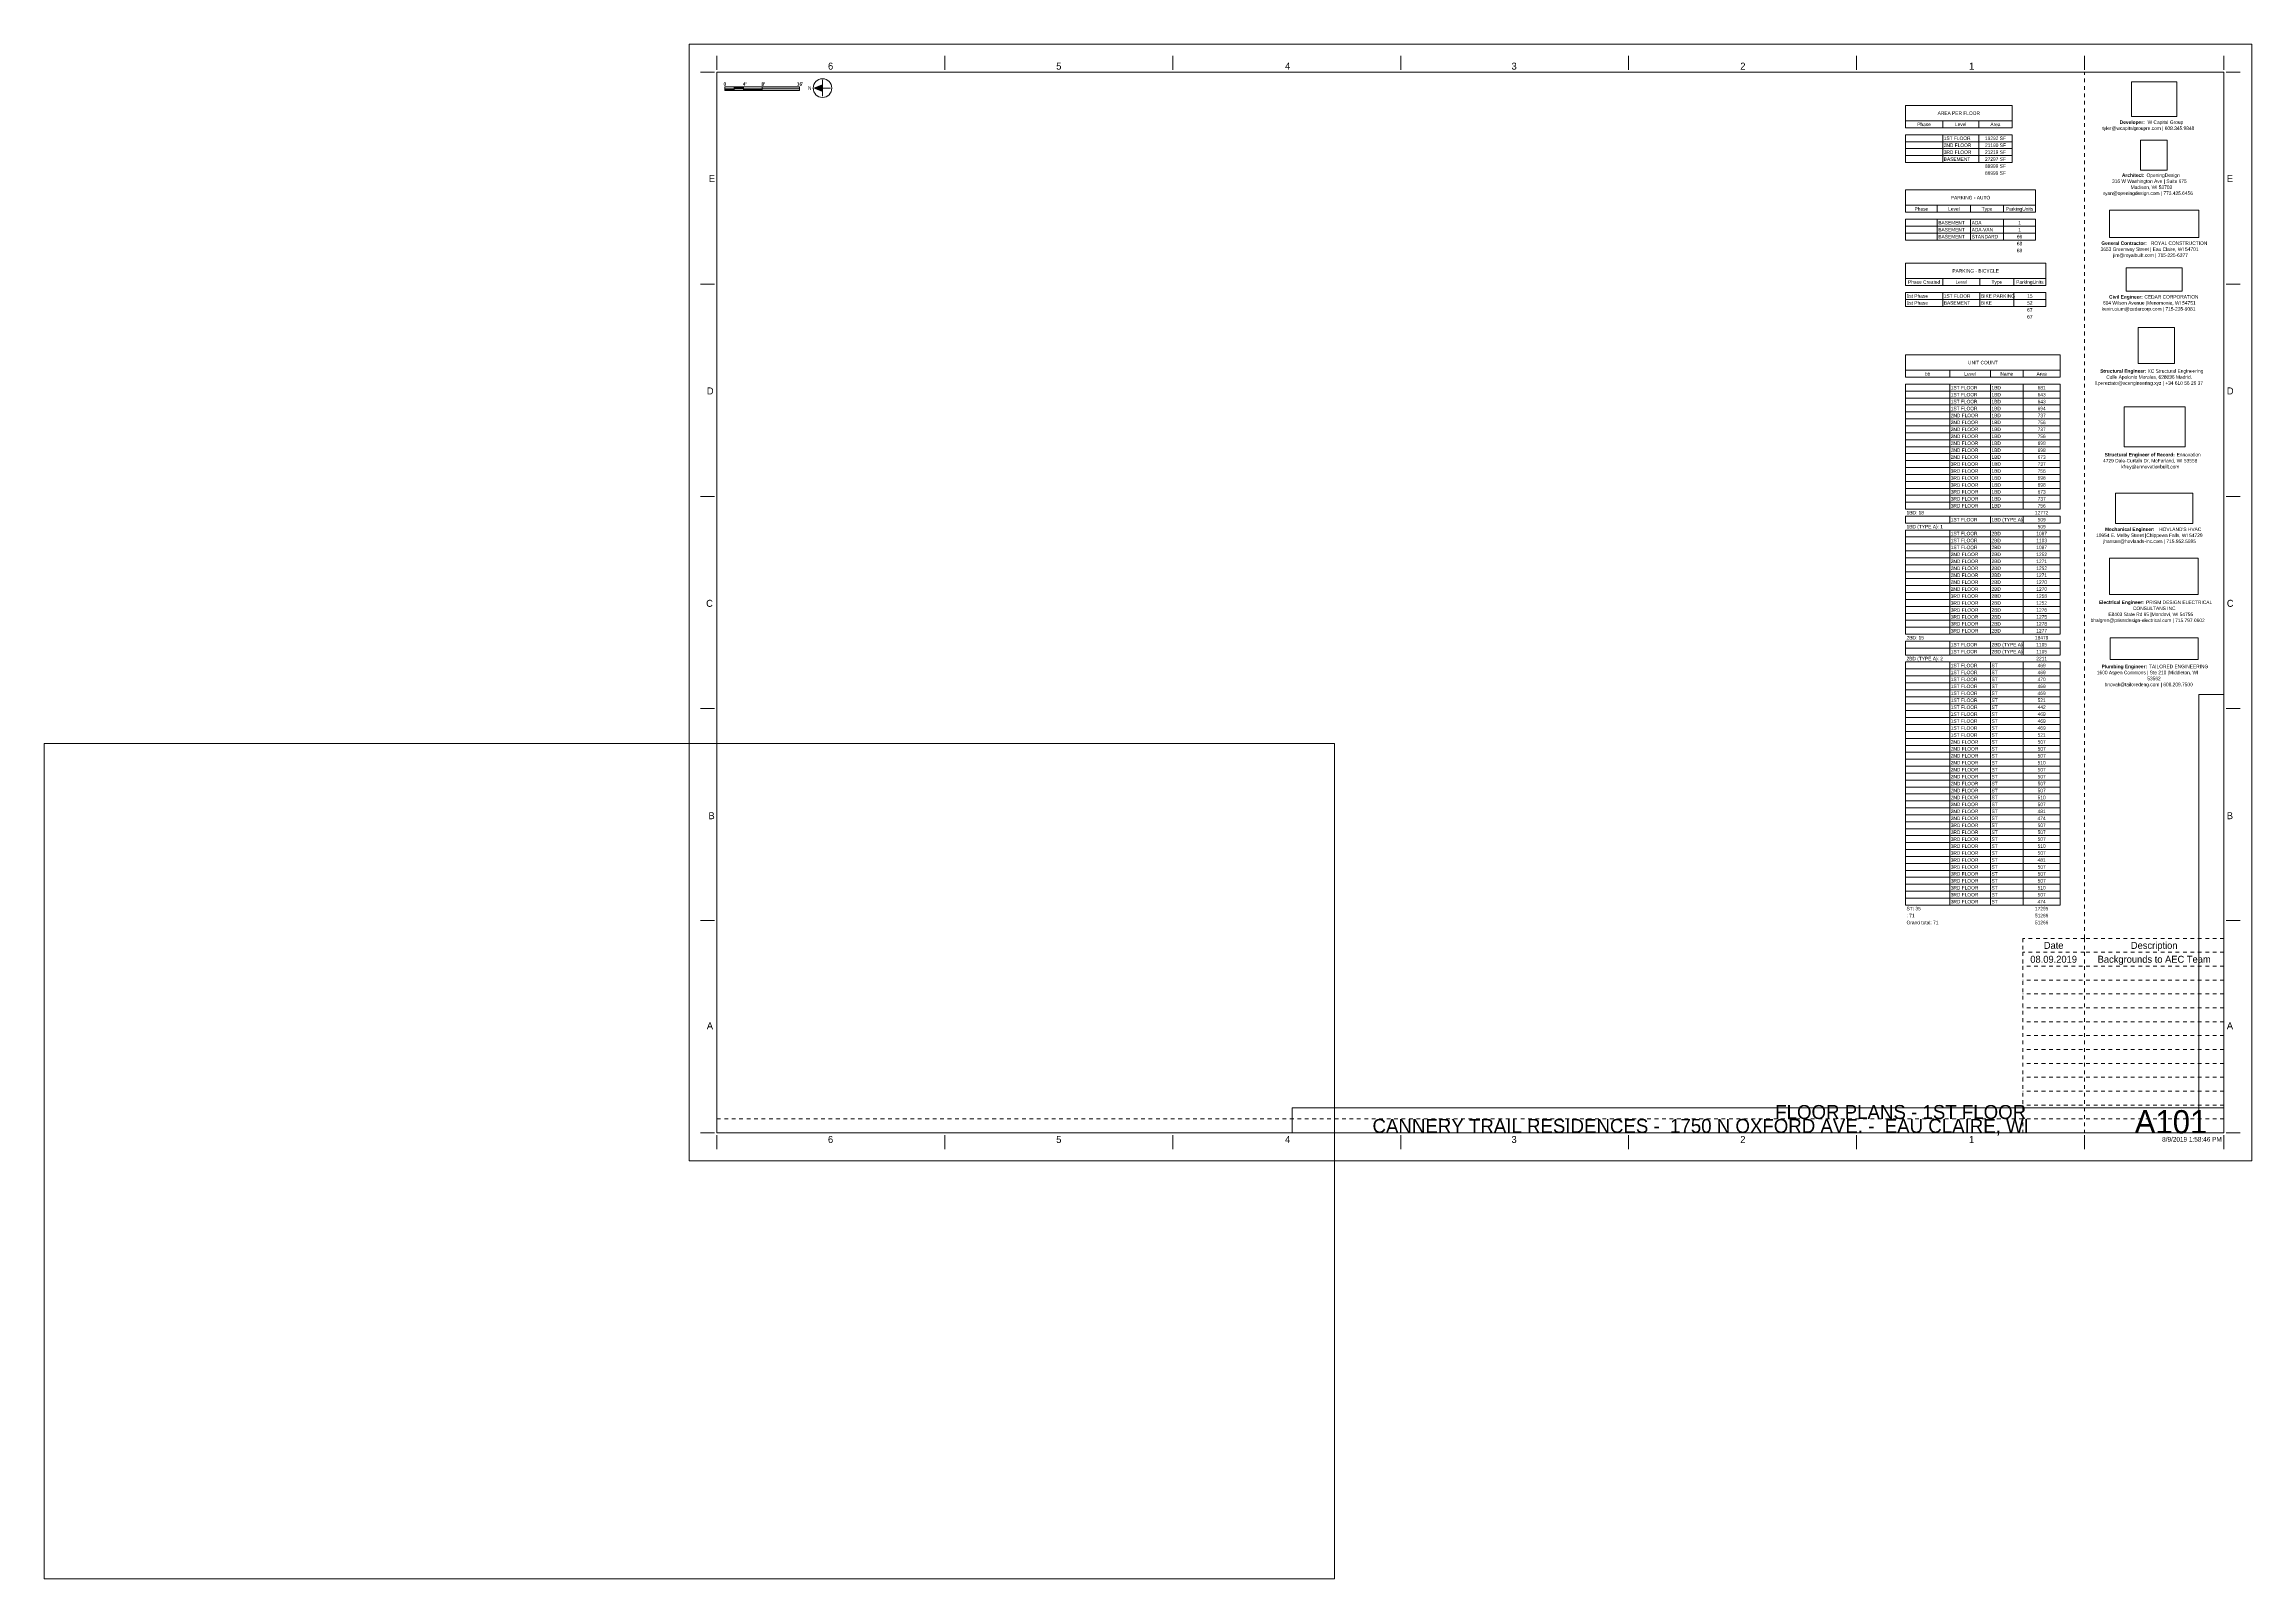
# Paper-space layout 'Layout1' of a CAD drawing. Header units: inches. Extents: x -17.3 to 42, y -11.2 to 30.
import ezdxf

# ---------------------------------------------------------------- set-up
doc = ezdxf.new("R2010")
doc.units = ezdxf.units.IN
doc.header["$MEASUREMENT"] = 0
doc.linetypes.add('Dot 1_32_', pattern=[0.03125, 0, -0.03125])
for name, color, linetype, lineweight in [('A-ANNO-NOTE', 131, 'Continuous', 9), ('A-DETL', 90, 'Continuous', 9), ('G-ANNO-SCHD', 231, 'Continuous', 9), ('G-ANNO-TTLB', 6, 'Continuous', 9), ('G-ANNO-TTLB-MEDM', 33, 'Continuous', 20)]:
    doc.layers.add(name, color=color, linetype=linetype, lineweight=lineweight)
doc.styles.add('Arial_2', font='arial.ttf', dxfattribs={"height": 0.09375})
doc.styles.add('Century Gothic_1', font='ufonts.com_century-gothic.ttf', dxfattribs={"height": 0.09375})
doc.styles.add('Century Gothic_2', font='ufonts.com_century-gothic.ttf', dxfattribs={"height": 0.1875})
doc.styles.add('Century Gothic_3', font='ufonts.com_century-gothic.ttf', dxfattribs={"height": 0.125})
doc.styles.add('Century Gothic_4', font='ufonts.com_century-gothic.ttf', dxfattribs={"height": 0.625})
doc.styles.add('Century Gothic_5', font='ufonts.com_century-gothic.ttf', dxfattribs={"height": 0.375})
doc.styles.add('Century Gothic_B_1', font='GOTHICB.TTF', dxfattribs={"height": 0.09375})
picture_1 = doc.add_image_def('image1.jpg', size_in_pixel=(2440, 1006))
picture_2 = doc.add_image_def('image2.jpg', size_in_pixel=(785, 514))
picture_3 = doc.add_image_def('image3.png', size_in_pixel=(300, 300))
picture_4 = doc.add_image_def('image4.jpg', size_in_pixel=(336, 83))
picture_5 = doc.add_image_def('image5.jpg', size_in_pixel=(278, 110))
picture_6 = doc.add_image_def('image6.jpg', size_in_pixel=(302, 126))
picture_7 = doc.add_image_def('image7.jpg', size_in_pixel=(261, 80))
picture_8 = doc.add_image_def('image8.jpg', size_in_pixel=(344, 261))
picture_9 = doc.add_image_def('image9.jpg', size_in_pixel=(547, 610))
picture_10 = doc.add_image_def('image10.jpg', size_in_pixel=(95, 1663))
picture_11 = doc.add_image_def('image11.jpg', size_in_pixel=(3536, 95))

# ---------------------------------------------------------------- blocks, each defined once
blk = doc.blocks.new('OD Title Block - 30x42 - CDs - one-598439-FLOOR PLANS - 1ST FLOOR')
at = {"layer": 'G-ANNO-TTLB'}
for p, q in [((-0.01, 30.014), (41.99, 30.014)), ((-0.01, 0.014), (-0.01, 30.014)), ((41.99, 0.014), (41.99, 30.014)), ((-0.01, 0.014), (41.99, 0.014))]:
    blk.add_line(p, q, dxfattribs=at)
at = {"layer": 'G-ANNO-TTLB', "linetype": 'Dot 1_32_', "lineweight": 13}
for p, q in [((37.49, 5.989), (37.49, 29.264)), ((0.74, 1.137), (35.905, 1.137))]:
    blk.add_line(p, q, dxfattribs=at)
at = {"layer": 'G-ANNO-TTLB-MEDM'}
for p, q in [((0.74, 29.326), (0.74, 29.701)), ((6.865, 29.326), (6.865, 29.701)), ((12.99, 29.326), (12.99, 29.701)), ((19.115, 29.326), (19.115, 29.701)), ((25.24, 29.326), (25.24, 29.701)), ((31.365, 29.326), (31.365, 29.701)), ((37.49, 29.326), (37.49, 29.701)), ((41.24, 29.326), (41.24, 29.701)), ((0.677, 29.264), (0.302, 29.264)), ((0.74, 29.264), (41.24, 29.264)), ((0.74, 29.264), (0.74, 0.764)), ((41.24, 29.264), (41.24, 0.764)), ((41.302, 29.264), (41.677, 29.264)), ((0.677, 23.564), (0.302, 23.564)), ((41.302, 23.564), (41.677, 23.564)), ((0.677, 17.864), (0.302, 17.864)), ((41.302, 17.864), (41.677, 17.864)), ((0.677, 12.164), (0.302, 12.164)), ((41.302, 12.164), (41.677, 12.164)), ((0.677, 6.464), (0.302, 6.464)), ((41.302, 6.464), (41.677, 6.464)), ((0.677, 0.764), (0.302, 0.764)), ((0.74, 0.764), (41.24, 0.764)), ((0.74, 0.701), (0.74, 0.326)), ((6.865, 0.701), (6.865, 0.326)), ((12.99, 0.701), (12.99, 0.326)), ((19.115, 0.701), (19.115, 0.326)), ((25.24, 0.701), (25.24, 0.326)), ((31.365, 0.701), (31.365, 0.326)), ((37.49, 0.701), (37.49, 0.326)), ((41.24, 0.701), (41.24, 0.326)), ((41.302, 0.764), (41.677, 0.764))]:
    blk.add_line(p, q, dxfattribs=at)
at = {"layer": 'G-ANNO-TTLB', "attachment_point": 1}
for s, insert, char_height, width, style in [('6', (3.725, 29.517), 0.188, 0.17675, 'Century Gothic_2'), ('5', (9.858, 29.517), 0.188, 0.17675, 'Century Gothic_2'), ('4', (16.007, 29.517), 0.188, 0.17675, 'Century Gothic_2'), ('3', (22.094, 29.517), 0.188, 0.17675, 'Century Gothic_2'), ('2', (28.242, 29.517), 0.188, 0.17675, 'Century Gothic_2'), ('1', (34.391, 29.517), 0.188, 0.17675, 'Century Gothic_2'), ('Developer: ', (38.44, 27.964), 0.09375, 0.90584, 'Century Gothic_B_1'), ('W Capital Group', (39.188, 27.964), 0.09375, 1.32878, 'Century Gothic_1'), ('tyler@wcapitalgroupre.com | 608.345.9848', (37.974, 27.802), 0.09375, 3.36141, 'Century Gothic_1'), ('E', (0.523, 26.497), 0.188, 0.17044, 'Century Gothic_2'), ('316 W Washington Ave | Suite 675', (38.233, 26.379), 0.09375, 2.65756, 'Century Gothic_1'), ('Architect: ', (38.499, 26.54), 0.09375, 0.80169, 'Century Gothic_B_1'), ('Madison, WI 53703', (38.733, 26.217), 0.09375, 1.44556, 'Century Gothic_1'), ('OpeningDesign', (39.16, 26.54), 0.09375, 1.212, 'Century Gothic_1'), ('E', (41.317, 26.497), 0.188, 0.17044, 'Century Gothic_2'), ('ryan@openingdesign.com | 773.425.6456', (38.002, 26.056), 0.09375, 3.21937, 'Century Gothic_1'), ('3653 Greenway Street | Eau Claire, WI 54701', (37.925, 24.552), 0.09375, 3.4845, 'Century Gothic_1'), ('General Contractor: ', (37.946, 24.714), 0.09375, 1.60969, 'Century Gothic_B_1'), ('jim@royalbuilt.com | 715-225-6377', (38.263, 24.391), 0.09375, 2.66387, 'Century Gothic_1'), ('ROYAL CONSTRUCTION', (39.274, 24.714), 0.09375, 1.82116, 'Century Gothic_1'), ('Civil Engineer: ', (38.154, 23.271), 0.09375, 1.14888, 'Century Gothic_B_1'), ('CEDAR CORPORATION', (39.102, 23.271), 0.09375, 1.78012, 'Century Gothic_1'), ('kevin.oium@cedarcorp.com | 715-235-9081', (37.956, 22.948), 0.09375, 3.40559, 'Century Gothic_1'), ('604 Wilson Avenue |Menomonie, WI 54751', (37.99, 23.109), 0.09375, 3.32669, 'Century Gothic_1'), ('D', (0.468, 20.791), 0.188, 0.23672, 'Century Gothic_2'), ('l.pereztato@xcengineering.xyz | +34 610 56 26 37', (37.787, 20.954), 0.09375, 3.81591, 'Century Gothic_1'), ('Structural Engineer: ', (37.914, 21.277), 0.09375, 1.54341, 'Century Gothic_B_1'), ('Calle Apolonio Morales, 628036 Madrid, ', (38.078, 21.116), 0.09375, 3.15309, 'Century Gothic_1'), ('XC Structural Engineering', (39.188, 21.277), 0.09375, 1.96319, 'Century Gothic_1'), ('D', (41.317, 20.791), 0.188, 0.23672, 'Century Gothic_2'), ('Structural Engineer of Record: ', (38.034, 19.03), 0.09375, 2.34509, 'Century Gothic_B_1'), ('Ennovation', (39.969, 19.03), 0.0937, 0.87428, 'Century Gothic_1'), ('4729 Dale-Curtain Dr, McFarland, WI 53558', (37.992, 18.869), 0.09375, 3.32037, 'Century Gothic_1'), ('kfrey@ennovationbuilt.com', (38.479, 18.707), 0.09375, 2.13994, 'Century Gothic_1'), ('10954 E. Melby Street |Chippewa Falls, WI 54729', (37.803, 16.865), 0.09375, 3.77487, 'Century Gothic_1'), ('jhansen@hovlands-inc.com | 715.552.5595', (37.996, 16.704), 0.09375, 3.31091, 'Century Gothic_1'), ('Mechanical Engineer: ', (38.045, 17.026), 0.09375, 1.76119, 'Century Gothic_B_1'), ("HOVLAND'S HVAC", (39.498, 17.026), 0.09375, 1.42663, 'Century Gothic_1'), ('C', (0.45, 15.084), 0.188, 0.25881, 'Century Gothic_2'), ('Electrical Engineer: ', (37.88, 15.064), 0.09375, 1.53394, 'Century Gothic_B_1'), ('CONSULTANS INC', (38.794, 14.903), 0.09375, 1.37613, 'Century Gothic_1'), ('PRISM DESIGN ELECTRICAL ', (39.146, 15.064), 0.09375, 2.09891, 'Century Gothic_1'), ('C', (41.317, 15.084), 0.188, 0.25881, 'Century Gothic_2'), ('bhalgren@prismdesign-electrical.com | 715.797.0602', (37.656, 14.58), 0.09375, 4.13469, 'Century Gothic_1'), ('E8403 State Rd 85 |Mondovi, WI 54755', (38.133, 14.741), 0.09375, 2.9795, 'Century Gothic_1'), ('1600 Aspen Commons | Ste 210 |Middleton, WI ', (37.823, 13.178), 0.09375, 3.77172, 'Century Gothic_1'), ('Plumbing Engineer: ', (37.951, 13.34), 0.09375, 1.54656, 'Century Gothic_B_1'), ('TAILORED ENGINEERING', (39.227, 13.34), 0.09375, 1.87166, 'Century Gothic_1'), ('bnovak@tailoredeng.com | 608.209.7500', (38.034, 12.856), 0.09375, 3.21622, 'Century Gothic_1'), ('53562', (39.18, 13.017), 0.0937, 0.44188, 'Century Gothic_1'), ('B', (0.512, 9.378), 0.188, 0.18306, 'Century Gothic_2'), ('B', (41.317, 9.378), 0.188, 0.18306, 'Century Gothic_2'), ('A', (0.468, 3.734), 0.188, 0.23672, 'Century Gothic_2'), ('A', (41.317, 3.734), 0.188, 0.23672, 'Century Gothic_2'), ('6', (3.724, 0.679), 0.188, 0.17675, 'Century Gothic_2'), ('5', (9.858, 0.679), 0.188, 0.17675, 'Century Gothic_2'), ('4', (16.007, 0.679), 0.188, 0.17675, 'Century Gothic_2'), ('3', (22.093, 0.679), 0.188, 0.17675, 'Century Gothic_2'), ('2', (28.242, 0.679), 0.188, 0.17675, 'Century Gothic_2'), ('1', (34.39, 0.679), 0.188, 0.17675, 'Century Gothic_2')]:
    blk.add_mtext(s, dxfattribs=dict(at, insert=insert, char_height=char_height, width=width, style=style))
at = {"layer": 'G-ANNO-TTLB'}
image = blk.add_image(picture_8, insert=(38.752, 28.068), size_in_units=(1.226, 0.93), dxfattribs=at)
image.dxf.flags = 7
image = blk.add_image(picture_9, insert=(38.999, 26.632), size_in_units=(0.719, 0.802), rotation=0, dxfattribs=at)
image.dxf.flags = 7
image = blk.add_image(picture_7, insert=(38.163, 24.818), size_in_units=(2.404, 0.737), dxfattribs=at)
image.dxf.flags = 7
image = blk.add_image(picture_6, insert=(38.612, 23.375), size_in_units=(1.506, 0.628), dxfattribs=at)
image.dxf.flags = 7
image = blk.add_image(picture_3, insert=(38.938, 21.431), size_in_units=(0.97, 0.97), dxfattribs=at)
image.dxf.flags = 7
image = blk.add_image(picture_2, insert=(38.558, 19.194), size_in_units=(1.638, 1.072), dxfattribs=at)
image.dxf.flags = 7
image = blk.add_image(picture_5, insert=(38.326, 17.131), size_in_units=(2.077, 0.822), dxfattribs=at)
image.dxf.flags = 7
image = blk.add_image(picture_1, insert=(38.167, 15.226), size_in_units=(2.376, 0.98), dxfattribs=at)
image.dxf.flags = 7
image = blk.add_image(picture_4, insert=(38.179, 13.479), size_in_units=(2.372, 0.586), dxfattribs=at)
image.dxf.flags = 7
image = blk.add_image(picture_10, insert=(40.567, 0.764), size_in_units=(0.673, 11.775), dxfattribs=at)
image.dxf.flags = 7
image = blk.add_image(picture_11, insert=(16.203, 0.764), size_in_units=(25.037, 0.673), dxfattribs=at)
image.dxf.flags = 7
blk = doc.blocks.new('Graphic Scale - 1-8-605179-FLOOR PLANS - 1ST FLOOR')
at = {"layer": 'A-ANNO-NOTE'}
for points in [[(-1.756, 0), (-1.756, -0.049), (-2.006, -0.049), (-2.006, 0)], [(-1.506, 0.049), (-1.506, 0), (-1.756, 0), (-1.756, 0.049)], [(0, 0.049), (0, 0), (-1.006, 0), (-1.006, 0.049)], [(-1.006, 0), (-1.006, -0.049), (-1.506, -0.049), (-1.506, 0)]]:
    blk.add_hatch(color=256, dxfattribs=at).paths.add_polyline_path(points, flags=0)
for p, q in [((-2.006, 0.049), (0, 0.049)), ((-2.006, -0.049), (-2.006, 0.049)), ((-2.006, 0), (0, 0)), ((-1.756, 0.049), (-1.756, -0.049)), ((-1.506, 0.049), (-1.506, -0.049)), ((-1.006, -0.049), (-1.006, 0.049)), ((0, 0.049), (0, -0.049)), ((-2.006, -0.049), (0, -0.049))]:
    blk.add_line(p, q, dxfattribs=at)
at = {"layer": 'A-ANNO-NOTE', "attachment_point": 1, "style": 'Century Gothic_B_1'}
for s, insert, char_height, width in [('\\fCentury Gothic|b1|i0|c0|p34|;0', (-2.043, 0.173), 0.09375, 0.09153), ("4'", (-1.525, 0.173), 0.0937, 0.12625), ("8'", (-1.025, 0.173), 0.0937, 0.12625), ("16'", (-0.073, 0.173), 0.0937, 0.21778)]:
    blk.add_mtext(s, dxfattribs=dict(at, insert=insert, char_height=char_height, width=width))
blk = doc.blocks.new('North Arrow - Left-530765-FLOOR PLANS - 1ST FLOOR')
at = {"layer": 'A-ANNO-NOTE'}
blk.add_hatch(color=256, dxfattribs=at).paths.add_polyline_path([(-0.25, 0), (0, 0.101), (0, -0.101)], flags=0)
for p, q in [((-0.219, 0), (0.219, 0)), ((0, 0.219), (0, -0.219))]:
    blk.add_line(p, q, dxfattribs=at)
blk.add_circle((0, 0), 0.25, dxfattribs=at)
at = {"layer": 'A-ANNO-NOTE', "insert": (-0.39, 0.047), "char_height": 0.0937, "width": 0.09784, "attachment_point": 1, "style": 'Arial_2'}
blk.add_mtext('N', dxfattribs=at)

psp = doc.layouts.get("Layout1")

# ---------------------------------------------------------------- linework, layer by layer
at = {"layer": 'A-DETL'}
for p, q in [((32.682, 28.369), (32.682, 27.953)), ((35.546, 28.369), (32.682, 28.369)), ((32.682, 27.953), (32.682, 27.766)), ((32.682, 27.953), (35.546, 27.953)), ((33.682, 27.953), (33.682, 27.766)), ((34.651, 27.953), (34.651, 27.766)), ((35.546, 27.953), (35.546, 28.369)), ((35.546, 27.953), (35.546, 27.766)), ((33.682, 27.766), (32.682, 27.766)), ((33.682, 27.579), (32.682, 27.579)), ((32.682, 27.579), (32.682, 27.393)), ((33.682, 27.393), (32.682, 27.393)), ((32.682, 27.393), (32.682, 27.206)), ((34.651, 27.766), (33.682, 27.766)), ((34.651, 27.579), (33.682, 27.579)), ((33.682, 27.579), (33.682, 27.393)), ((34.651, 27.393), (33.682, 27.393)), ((33.682, 27.393), (33.682, 27.206)), ((35.546, 27.766), (34.651, 27.766)), ((35.546, 27.579), (34.651, 27.579)), ((34.651, 27.579), (34.651, 27.393)), ((35.546, 27.393), (34.651, 27.393)), ((34.651, 27.393), (34.651, 27.206)), ((35.546, 27.579), (35.546, 27.393)), ((35.546, 27.393), (35.546, 27.206)), ((33.682, 27.206), (32.682, 27.206)), ((32.682, 27.206), (32.682, 27.02)), ((33.682, 27.02), (32.682, 27.02)), ((32.682, 27.02), (32.682, 26.833)), ((33.682, 26.833), (32.682, 26.833)), ((34.651, 27.206), (33.682, 27.206)), ((33.682, 27.206), (33.682, 27.02)), ((34.651, 27.02), (33.682, 27.02)), ((33.682, 27.02), (33.682, 26.833)), ((34.651, 26.833), (33.682, 26.833)), ((35.546, 27.206), (34.651, 27.206)), ((34.651, 27.206), (34.651, 27.02)), ((35.546, 27.02), (34.651, 27.02)), ((34.651, 27.02), (34.651, 26.833)), ((35.546, 26.833), (34.651, 26.833)), ((35.546, 27.206), (35.546, 27.02)), ((35.546, 27.02), (35.546, 26.833)), ((32.682, 26.101), (32.682, 25.684)), ((36.177, 26.101), (32.682, 26.101)), ((32.682, 25.684), (32.682, 25.497)), ((32.682, 25.684), (36.177, 25.684)), ((33.536, 25.684), (33.536, 25.497)), ((34.431, 25.684), (34.431, 25.497)), ((35.315, 25.684), (35.315, 25.497)), ((36.177, 25.684), (36.177, 26.101)), ((36.177, 25.684), (36.177, 25.497)), ((33.536, 25.497), (32.682, 25.497)), ((33.536, 25.311), (32.682, 25.311)), ((32.682, 25.311), (32.682, 25.124)), ((33.536, 25.124), (32.682, 25.124)), ((32.682, 25.124), (32.682, 24.937)), ((33.536, 24.937), (32.682, 24.937)), ((32.682, 24.937), (32.682, 24.751)), ((34.431, 25.497), (33.536, 25.497)), ((34.431, 25.311), (33.536, 25.311)), ((33.536, 25.311), (33.536, 25.124)), ((34.431, 25.124), (33.536, 25.124)), ((33.536, 25.124), (33.536, 24.937)), ((34.431, 24.937), (33.536, 24.937)), ((33.536, 24.937), (33.536, 24.751)), ((35.315, 25.497), (34.431, 25.497)), ((35.315, 25.311), (34.431, 25.311)), ((34.431, 25.311), (34.431, 25.124)), ((35.315, 25.124), (34.431, 25.124)), ((34.431, 25.124), (34.431, 24.937)), ((35.315, 24.937), (34.431, 24.937)), ((34.431, 24.937), (34.431, 24.751)), ((36.177, 25.497), (35.315, 25.497)), ((36.177, 25.311), (35.315, 25.311)), ((35.315, 25.311), (35.315, 25.124)), ((36.177, 25.124), (35.315, 25.124)), ((35.315, 25.124), (35.315, 24.937)), ((36.177, 24.937), (35.315, 24.937)), ((35.315, 24.937), (35.315, 24.751)), ((36.177, 25.311), (36.177, 25.124)), ((36.177, 25.124), (36.177, 24.937)), ((36.177, 24.937), (36.177, 24.751)), ((33.536, 24.751), (32.682, 24.751)), ((34.431, 24.751), (33.536, 24.751)), ((35.315, 24.751), (34.431, 24.751)), ((36.177, 24.751), (35.315, 24.751)), ((32.682, 24.132), (32.682, 23.715)), ((36.455, 24.132), (32.682, 24.132)), ((36.455, 23.715), (36.455, 24.132)), ((32.682, 23.715), (32.682, 23.529)), ((32.682, 23.715), (36.455, 23.715)), ((33.682, 23.529), (32.682, 23.529)), ((33.682, 23.342), (32.682, 23.342)), ((32.682, 23.342), (32.682, 23.155)), ((33.682, 23.155), (32.682, 23.155)), ((32.682, 23.155), (32.682, 22.969)), ((33.682, 23.715), (33.682, 23.529)), ((34.682, 23.529), (33.682, 23.529)), ((34.682, 23.342), (33.682, 23.342)), ((33.682, 23.342), (33.682, 23.155)), ((34.682, 23.155), (33.682, 23.155)), ((33.682, 23.155), (33.682, 22.969)), ((34.682, 23.715), (34.682, 23.529)), ((35.592, 23.529), (34.682, 23.529)), ((35.592, 23.342), (34.682, 23.342)), ((34.682, 23.342), (34.682, 23.155)), ((35.592, 23.155), (34.682, 23.155)), ((34.682, 23.155), (34.682, 22.969)), ((35.592, 23.715), (35.592, 23.529)), ((36.455, 23.529), (35.592, 23.529)), ((36.455, 23.342), (35.592, 23.342)), ((35.592, 23.342), (35.592, 23.155)), ((36.455, 23.155), (35.592, 23.155)), ((35.592, 23.155), (35.592, 22.969)), ((36.455, 23.715), (36.455, 23.529)), ((36.455, 23.342), (36.455, 23.155)), ((36.455, 23.155), (36.455, 22.969)), ((33.682, 22.969), (32.682, 22.969)), ((34.682, 22.969), (33.682, 22.969)), ((35.592, 22.969), (34.682, 22.969)), ((36.455, 22.969), (35.592, 22.969)), ((32.682, 21.668), (32.682, 21.252)), ((36.838, 21.668), (32.682, 21.668)), ((36.838, 21.252), (36.838, 21.668)), ((32.682, 21.252), (32.682, 21.065)), ((32.682, 21.252), (36.838, 21.252)), ((33.869, 21.065), (32.682, 21.065)), ((33.869, 20.878), (32.682, 20.878)), ((32.682, 20.878), (32.682, 20.692)), ((33.869, 21.252), (33.869, 21.065)), ((34.965, 21.065), (33.869, 21.065)), ((34.965, 20.878), (33.869, 20.878)), ((33.869, 20.878), (33.869, 20.692)), ((34.965, 21.252), (34.965, 21.065)), ((35.844, 21.065), (34.965, 21.065)), ((35.844, 20.878), (34.965, 20.878)), ((34.965, 20.878), (34.965, 20.692)), ((35.844, 21.252), (35.844, 21.065)), ((36.838, 21.065), (35.844, 21.065)), ((36.838, 20.878), (35.844, 20.878)), ((35.844, 20.878), (35.844, 20.692)), ((36.838, 21.252), (36.838, 21.065)), ((36.838, 20.878), (36.838, 20.692)), ((33.869, 20.692), (32.682, 20.692)), ((32.682, 20.692), (32.682, 20.505)), ((33.869, 20.505), (32.682, 20.505)), ((32.682, 20.505), (32.682, 20.319)), ((33.869, 20.319), (32.682, 20.319)), ((32.682, 20.319), (32.682, 20.132)), ((34.965, 20.692), (33.869, 20.692)), ((33.869, 20.692), (33.869, 20.505)), ((34.965, 20.505), (33.869, 20.505)), ((33.869, 20.505), (33.869, 20.319)), ((34.965, 20.319), (33.869, 20.319)), ((33.869, 20.319), (33.869, 20.132)), ((35.844, 20.692), (34.965, 20.692)), ((34.965, 20.692), (34.965, 20.505)), ((35.844, 20.505), (34.965, 20.505)), ((34.965, 20.505), (34.965, 20.319)), ((35.844, 20.319), (34.965, 20.319)), ((34.965, 20.319), (34.965, 20.132)), ((36.838, 20.692), (35.844, 20.692)), ((35.844, 20.692), (35.844, 20.505)), ((36.838, 20.505), (35.844, 20.505)), ((35.844, 20.505), (35.844, 20.319)), ((36.838, 20.319), (35.844, 20.319)), ((35.844, 20.319), (35.844, 20.132)), ((36.838, 20.692), (36.838, 20.505)), ((36.838, 20.505), (36.838, 20.319)), ((36.838, 20.319), (36.838, 20.132)), ((33.869, 20.132), (32.682, 20.132)), ((32.682, 20.132), (32.682, 19.945)), ((33.869, 19.945), (32.682, 19.945)), ((32.682, 19.945), (32.682, 19.759)), ((33.869, 19.759), (32.682, 19.759)), ((32.682, 19.759), (32.682, 19.572)), ((34.965, 20.132), (33.869, 20.132)), ((33.869, 20.132), (33.869, 19.945)), ((34.965, 19.945), (33.869, 19.945)), ((33.869, 19.945), (33.869, 19.759)), ((34.965, 19.759), (33.869, 19.759)), ((33.869, 19.759), (33.869, 19.572)), ((35.844, 20.132), (34.965, 20.132)), ((34.965, 20.132), (34.965, 19.945)), ((35.844, 19.945), (34.965, 19.945)), ((34.965, 19.945), (34.965, 19.759)), ((35.844, 19.759), (34.965, 19.759)), ((34.965, 19.759), (34.965, 19.572)), ((36.838, 20.132), (35.844, 20.132)), ((35.844, 20.132), (35.844, 19.945)), ((36.838, 19.945), (35.844, 19.945)), ((35.844, 19.945), (35.844, 19.759)), ((36.838, 19.759), (35.844, 19.759)), ((35.844, 19.759), (35.844, 19.572)), ((36.838, 20.132), (36.838, 19.945)), ((36.838, 19.945), (36.838, 19.759)), ((36.838, 19.759), (36.838, 19.572)), ((33.869, 19.572), (32.682, 19.572)), ((32.682, 19.572), (32.682, 19.386)), ((33.869, 19.386), (32.682, 19.386)), ((32.682, 19.386), (32.682, 19.199)), ((33.869, 19.199), (32.682, 19.199)), ((32.682, 19.199), (32.682, 19.012)), ((33.869, 19.012), (32.682, 19.012)), ((32.682, 19.012), (32.682, 18.826)), ((34.965, 19.572), (33.869, 19.572)), ((33.869, 19.572), (33.869, 19.386)), ((34.965, 19.386), (33.869, 19.386)), ((33.869, 19.386), (33.869, 19.199)), ((34.965, 19.199), (33.869, 19.199)), ((33.869, 19.199), (33.869, 19.012)), ((34.965, 19.012), (33.869, 19.012)), ((33.869, 19.012), (33.869, 18.826)), ((35.844, 19.572), (34.965, 19.572)), ((34.965, 19.572), (34.965, 19.386)), ((35.844, 19.386), (34.965, 19.386)), ((34.965, 19.386), (34.965, 19.199)), ((35.844, 19.199), (34.965, 19.199)), ((34.965, 19.199), (34.965, 19.012)), ((35.844, 19.012), (34.965, 19.012)), ((34.965, 19.012), (34.965, 18.826)), ((36.838, 19.572), (35.844, 19.572)), ((35.844, 19.572), (35.844, 19.386)), ((36.838, 19.386), (35.844, 19.386)), ((35.844, 19.386), (35.844, 19.199)), ((36.838, 19.199), (35.844, 19.199)), ((35.844, 19.199), (35.844, 19.012)), ((36.838, 19.012), (35.844, 19.012)), ((35.844, 19.012), (35.844, 18.826)), ((36.838, 19.572), (36.838, 19.386)), ((36.838, 19.386), (36.838, 19.199)), ((36.838, 19.199), (36.838, 19.012)), ((36.838, 19.012), (36.838, 18.826)), ((33.869, 18.826), (32.682, 18.826)), ((32.682, 18.826), (32.682, 18.639)), ((33.869, 18.639), (32.682, 18.639)), ((32.682, 18.639), (32.682, 18.452)), ((33.869, 18.452), (32.682, 18.452)), ((32.682, 18.452), (32.682, 18.266)), ((34.965, 18.826), (33.869, 18.826)), ((33.869, 18.826), (33.869, 18.639)), ((34.965, 18.639), (33.869, 18.639)), ((33.869, 18.639), (33.869, 18.452)), ((34.965, 18.452), (33.869, 18.452)), ((33.869, 18.452), (33.869, 18.266)), ((35.844, 18.826), (34.965, 18.826)), ((34.965, 18.826), (34.965, 18.639)), ((35.844, 18.639), (34.965, 18.639)), ((34.965, 18.639), (34.965, 18.452)), ((35.844, 18.452), (34.965, 18.452)), ((34.965, 18.452), (34.965, 18.266)), ((36.838, 18.826), (35.844, 18.826)), ((35.844, 18.826), (35.844, 18.639)), ((36.838, 18.639), (35.844, 18.639)), ((35.844, 18.639), (35.844, 18.452)), ((36.838, 18.452), (35.844, 18.452)), ((35.844, 18.452), (35.844, 18.266)), ((36.838, 18.826), (36.838, 18.639)), ((36.838, 18.639), (36.838, 18.452)), ((36.838, 18.452), (36.838, 18.266)), ((33.869, 18.266), (32.682, 18.266)), ((32.682, 18.266), (32.682, 18.079)), ((33.869, 18.079), (32.682, 18.079)), ((32.682, 18.079), (32.682, 17.893)), ((33.869, 17.893), (32.682, 17.893)), ((32.682, 17.893), (32.682, 17.706)), ((34.965, 18.266), (33.869, 18.266)), ((33.869, 18.266), (33.869, 18.079)), ((34.965, 18.079), (33.869, 18.079)), ((33.869, 18.079), (33.869, 17.893)), ((34.965, 17.893), (33.869, 17.893)), ((33.869, 17.893), (33.869, 17.706)), ((35.844, 18.266), (34.965, 18.266)), ((34.965, 18.266), (34.965, 18.079)), ((35.844, 18.079), (34.965, 18.079)), ((34.965, 18.079), (34.965, 17.893)), ((35.844, 17.893), (34.965, 17.893)), ((34.965, 17.893), (34.965, 17.706)), ((36.838, 18.266), (35.844, 18.266)), ((35.844, 18.266), (35.844, 18.079)), ((36.838, 18.079), (35.844, 18.079)), ((35.844, 18.079), (35.844, 17.893)), ((36.838, 17.893), (35.844, 17.893)), ((35.844, 17.893), (35.844, 17.706)), ((36.838, 18.266), (36.838, 18.079)), ((36.838, 18.079), (36.838, 17.893)), ((36.838, 17.893), (36.838, 17.706)), ((33.869, 17.706), (32.682, 17.706)), ((32.682, 17.706), (32.682, 17.519)), ((33.869, 17.519), (32.682, 17.519)), ((33.869, 17.333), (32.682, 17.333)), ((32.682, 17.333), (32.682, 17.146)), ((34.965, 17.706), (33.869, 17.706)), ((33.869, 17.706), (33.869, 17.519)), ((34.965, 17.519), (33.869, 17.519)), ((34.965, 17.333), (33.869, 17.333)), ((33.869, 17.333), (33.869, 17.146)), ((35.844, 17.706), (34.965, 17.706)), ((34.965, 17.706), (34.965, 17.519)), ((35.844, 17.519), (34.965, 17.519)), ((35.844, 17.333), (34.965, 17.333)), ((34.965, 17.333), (34.965, 17.146)), ((36.838, 17.706), (35.844, 17.706)), ((35.844, 17.706), (35.844, 17.519)), ((36.838, 17.519), (35.844, 17.519)), ((36.838, 17.333), (35.844, 17.333)), ((35.844, 17.333), (35.844, 17.146)), ((36.838, 17.706), (36.838, 17.519)), ((36.838, 17.333), (36.838, 17.146)), ((33.869, 17.146), (32.682, 17.146)), ((33.869, 16.96), (32.682, 16.96)), ((32.682, 16.96), (32.682, 16.773)), ((33.869, 16.773), (32.682, 16.773)), ((32.682, 16.773), (32.682, 16.586)), ((34.965, 17.146), (33.869, 17.146)), ((34.965, 16.96), (33.869, 16.96)), ((33.869, 16.96), (33.869, 16.773)), ((34.965, 16.773), (33.869, 16.773)), ((33.869, 16.773), (33.869, 16.586)), ((35.844, 17.146), (34.965, 17.146)), ((35.844, 16.96), (34.965, 16.96)), ((34.965, 16.96), (34.965, 16.773)), ((35.844, 16.773), (34.965, 16.773)), ((34.965, 16.773), (34.965, 16.586)), ((36.838, 17.146), (35.844, 17.146)), ((36.838, 16.96), (35.844, 16.96)), ((35.844, 16.96), (35.844, 16.773)), ((36.838, 16.773), (35.844, 16.773)), ((35.844, 16.773), (35.844, 16.586)), ((36.838, 16.96), (36.838, 16.773)), ((36.838, 16.773), (36.838, 16.586)), ((33.869, 16.586), (32.682, 16.586)), ((32.682, 16.586), (32.682, 16.4)), ((33.869, 16.4), (32.682, 16.4)), ((32.682, 16.4), (32.682, 16.213)), ((33.869, 16.213), (32.682, 16.213)), ((32.682, 16.213), (32.682, 16.026)), ((33.869, 16.026), (32.682, 16.026)), ((32.682, 16.026), (32.682, 15.84)), ((34.965, 16.586), (33.869, 16.586)), ((33.869, 16.586), (33.869, 16.4)), ((34.965, 16.4), (33.869, 16.4)), ((33.869, 16.4), (33.869, 16.213)), ((34.965, 16.213), (33.869, 16.213)), ((33.869, 16.213), (33.869, 16.026)), ((34.965, 16.026), (33.869, 16.026)), ((33.869, 16.026), (33.869, 15.84)), ((35.844, 16.586), (34.965, 16.586)), ((34.965, 16.586), (34.965, 16.4)), ((35.844, 16.4), (34.965, 16.4)), ((34.965, 16.4), (34.965, 16.213)), ((35.844, 16.213), (34.965, 16.213)), ((34.965, 16.213), (34.965, 16.026)), ((35.844, 16.026), (34.965, 16.026)), ((34.965, 16.026), (34.965, 15.84)), ((36.838, 16.586), (35.844, 16.586)), ((35.844, 16.586), (35.844, 16.4)), ((36.838, 16.4), (35.844, 16.4)), ((35.844, 16.4), (35.844, 16.213)), ((36.838, 16.213), (35.844, 16.213)), ((35.844, 16.213), (35.844, 16.026)), ((36.838, 16.026), (35.844, 16.026)), ((35.844, 16.026), (35.844, 15.84)), ((36.838, 16.586), (36.838, 16.4)), ((36.838, 16.4), (36.838, 16.213)), ((36.838, 16.213), (36.838, 16.026)), ((36.838, 16.026), (36.838, 15.84)), ((33.869, 15.84), (32.682, 15.84)), ((32.682, 15.84), (32.682, 15.653)), ((33.869, 15.653), (32.682, 15.653)), ((32.682, 15.653), (32.682, 15.467)), ((33.869, 15.467), (32.682, 15.467)), ((32.682, 15.467), (32.682, 15.28)), ((34.965, 15.84), (33.869, 15.84)), ((33.869, 15.84), (33.869, 15.653)), ((34.965, 15.653), (33.869, 15.653)), ((33.869, 15.653), (33.869, 15.467)), ((34.965, 15.467), (33.869, 15.467)), ((33.869, 15.467), (33.869, 15.28)), ((35.844, 15.84), (34.965, 15.84)), ((34.965, 15.84), (34.965, 15.653)), ((35.844, 15.653), (34.965, 15.653)), ((34.965, 15.653), (34.965, 15.467)), ((35.844, 15.467), (34.965, 15.467)), ((34.965, 15.467), (34.965, 15.28)), ((36.838, 15.84), (35.844, 15.84)), ((35.844, 15.84), (35.844, 15.653)), ((36.838, 15.653), (35.844, 15.653)), ((35.844, 15.653), (35.844, 15.467)), ((36.838, 15.467), (35.844, 15.467)), ((35.844, 15.467), (35.844, 15.28)), ((36.838, 15.84), (36.838, 15.653)), ((36.838, 15.653), (36.838, 15.467)), ((36.838, 15.467), (36.838, 15.28)), ((33.869, 15.28), (32.682, 15.28)), ((32.682, 15.28), (32.682, 15.093)), ((33.869, 15.093), (32.682, 15.093)), ((32.682, 15.093), (32.682, 14.907)), ((33.869, 14.907), (32.682, 14.907)), ((32.682, 14.907), (32.682, 14.72)), ((34.965, 15.28), (33.869, 15.28)), ((33.869, 15.28), (33.869, 15.093)), ((34.965, 15.093), (33.869, 15.093)), ((33.869, 15.093), (33.869, 14.907)), ((34.965, 14.907), (33.869, 14.907)), ((33.869, 14.907), (33.869, 14.72)), ((35.844, 15.28), (34.965, 15.28)), ((34.965, 15.28), (34.965, 15.093)), ((35.844, 15.093), (34.965, 15.093)), ((34.965, 15.093), (34.965, 14.907)), ((35.844, 14.907), (34.965, 14.907)), ((34.965, 14.907), (34.965, 14.72)), ((36.838, 15.28), (35.844, 15.28)), ((35.844, 15.28), (35.844, 15.093)), ((36.838, 15.093), (35.844, 15.093)), ((35.844, 15.093), (35.844, 14.907)), ((36.838, 14.907), (35.844, 14.907)), ((35.844, 14.907), (35.844, 14.72)), ((36.838, 15.28), (36.838, 15.093)), ((36.838, 15.093), (36.838, 14.907)), ((36.838, 14.907), (36.838, 14.72)), ((33.869, 14.72), (32.682, 14.72)), ((32.682, 14.72), (32.682, 14.534)), ((33.869, 14.534), (32.682, 14.534)), ((32.682, 14.534), (32.682, 14.347)), ((33.869, 14.347), (32.682, 14.347)), ((32.682, 14.347), (32.682, 14.16)), ((34.965, 14.72), (33.869, 14.72)), ((33.869, 14.72), (33.869, 14.534)), ((34.965, 14.534), (33.869, 14.534)), ((33.869, 14.534), (33.869, 14.347)), ((34.965, 14.347), (33.869, 14.347)), ((33.869, 14.347), (33.869, 14.16)), ((35.844, 14.72), (34.965, 14.72)), ((34.965, 14.72), (34.965, 14.534)), ((35.844, 14.534), (34.965, 14.534)), ((34.965, 14.534), (34.965, 14.347)), ((35.844, 14.347), (34.965, 14.347)), ((34.965, 14.347), (34.965, 14.16)), ((36.838, 14.72), (35.844, 14.72)), ((35.844, 14.72), (35.844, 14.534)), ((36.838, 14.534), (35.844, 14.534)), ((35.844, 14.534), (35.844, 14.347)), ((36.838, 14.347), (35.844, 14.347)), ((35.844, 14.347), (35.844, 14.16)), ((36.838, 14.72), (36.838, 14.534)), ((36.838, 14.534), (36.838, 14.347)), ((36.838, 14.347), (36.838, 14.16)), ((33.869, 14.16), (32.682, 14.16)), ((33.869, 13.974), (32.682, 13.974)), ((32.682, 13.974), (32.682, 13.787)), ((33.869, 13.787), (32.682, 13.787)), ((32.682, 13.787), (32.682, 13.6)), ((34.965, 14.16), (33.869, 14.16)), ((34.965, 13.974), (33.869, 13.974)), ((33.869, 13.974), (33.869, 13.787)), ((34.965, 13.787), (33.869, 13.787)), ((33.869, 13.787), (33.869, 13.6)), ((35.844, 14.16), (34.965, 14.16)), ((35.844, 13.974), (34.965, 13.974)), ((34.965, 13.974), (34.965, 13.787)), ((35.844, 13.787), (34.965, 13.787)), ((34.965, 13.787), (34.965, 13.6)), ((36.838, 14.16), (35.844, 14.16)), ((36.838, 13.974), (35.844, 13.974)), ((35.844, 13.974), (35.844, 13.787)), ((36.838, 13.787), (35.844, 13.787)), ((35.844, 13.787), (35.844, 13.6)), ((36.838, 13.974), (36.838, 13.787)), ((36.838, 13.787), (36.838, 13.6)), ((33.869, 13.6), (32.682, 13.6)), ((33.869, 13.414), (32.682, 13.414)), ((32.682, 13.414), (32.682, 13.227)), ((33.869, 13.227), (32.682, 13.227)), ((32.682, 13.227), (32.682, 13.041)), ((34.965, 13.6), (33.869, 13.6)), ((34.965, 13.414), (33.869, 13.414)), ((33.869, 13.414), (33.869, 13.227)), ((34.965, 13.227), (33.869, 13.227)), ((33.869, 13.227), (33.869, 13.041)), ((35.844, 13.6), (34.965, 13.6)), ((35.844, 13.414), (34.965, 13.414)), ((34.965, 13.414), (34.965, 13.227)), ((35.844, 13.227), (34.965, 13.227)), ((34.965, 13.227), (34.965, 13.041)), ((36.838, 13.6), (35.844, 13.6)), ((36.838, 13.414), (35.844, 13.414)), ((35.844, 13.414), (35.844, 13.227)), ((36.838, 13.227), (35.844, 13.227)), ((35.844, 13.227), (35.844, 13.041)), ((36.838, 13.414), (36.838, 13.227)), ((36.838, 13.227), (36.838, 13.041)), ((33.869, 13.041), (32.682, 13.041)), ((32.682, 13.041), (32.682, 12.854)), ((33.869, 12.854), (32.682, 12.854)), ((32.682, 12.854), (32.682, 12.667)), ((33.869, 12.667), (32.682, 12.667)), ((32.682, 12.667), (32.682, 12.481)), ((33.869, 12.481), (32.682, 12.481)), ((32.682, 12.481), (32.682, 12.294)), ((34.965, 13.041), (33.869, 13.041)), ((33.869, 13.041), (33.869, 12.854)), ((34.965, 12.854), (33.869, 12.854)), ((33.869, 12.854), (33.869, 12.667)), ((34.965, 12.667), (33.869, 12.667)), ((33.869, 12.667), (33.869, 12.481)), ((34.965, 12.481), (33.869, 12.481)), ((33.869, 12.481), (33.869, 12.294)), ((35.844, 13.041), (34.965, 13.041)), ((34.965, 13.041), (34.965, 12.854)), ((35.844, 12.854), (34.965, 12.854)), ((34.965, 12.854), (34.965, 12.667)), ((35.844, 12.667), (34.965, 12.667)), ((34.965, 12.667), (34.965, 12.481)), ((35.844, 12.481), (34.965, 12.481)), ((34.965, 12.481), (34.965, 12.294)), ((36.838, 13.041), (35.844, 13.041)), ((35.844, 13.041), (35.844, 12.854)), ((36.838, 12.854), (35.844, 12.854)), ((35.844, 12.854), (35.844, 12.667)), ((36.838, 12.667), (35.844, 12.667)), ((35.844, 12.667), (35.844, 12.481)), ((36.838, 12.481), (35.844, 12.481)), ((35.844, 12.481), (35.844, 12.294)), ((36.838, 13.041), (36.838, 12.854)), ((36.838, 12.854), (36.838, 12.667)), ((36.838, 12.667), (36.838, 12.481)), ((36.838, 12.481), (36.838, 12.294)), ((33.869, 12.294), (32.682, 12.294)), ((32.682, 12.294), (32.682, 12.108)), ((33.869, 12.108), (32.682, 12.108)), ((32.682, 12.108), (32.682, 11.921)), ((33.869, 11.921), (32.682, 11.921)), ((32.682, 11.921), (32.682, 11.734)), ((34.965, 12.294), (33.869, 12.294)), ((33.869, 12.294), (33.869, 12.108)), ((34.965, 12.108), (33.869, 12.108)), ((33.869, 12.108), (33.869, 11.921)), ((34.965, 11.921), (33.869, 11.921)), ((33.869, 11.921), (33.869, 11.734)), ((35.844, 12.294), (34.965, 12.294)), ((34.965, 12.294), (34.965, 12.108)), ((35.844, 12.108), (34.965, 12.108)), ((34.965, 12.108), (34.965, 11.921)), ((35.844, 11.921), (34.965, 11.921)), ((34.965, 11.921), (34.965, 11.734)), ((36.838, 12.294), (35.844, 12.294)), ((35.844, 12.294), (35.844, 12.108)), ((36.838, 12.108), (35.844, 12.108)), ((35.844, 12.108), (35.844, 11.921)), ((36.838, 11.921), (35.844, 11.921)), ((35.844, 11.921), (35.844, 11.734)), ((36.838, 12.294), (36.838, 12.108)), ((36.838, 12.108), (36.838, 11.921)), ((36.838, 11.921), (36.838, 11.734)), ((33.869, 11.734), (32.682, 11.734)), ((32.682, 11.734), (32.682, 11.548)), ((33.869, 11.548), (32.682, 11.548)), ((32.682, 11.548), (32.682, 11.361)), ((33.869, 11.361), (32.682, 11.361)), ((32.682, 11.361), (32.682, 11.174)), ((34.965, 11.734), (33.869, 11.734)), ((33.869, 11.734), (33.869, 11.548)), ((34.965, 11.548), (33.869, 11.548)), ((33.869, 11.548), (33.869, 11.361)), ((34.965, 11.361), (33.869, 11.361)), ((33.869, 11.361), (33.869, 11.174)), ((35.844, 11.734), (34.965, 11.734)), ((34.965, 11.734), (34.965, 11.548)), ((35.844, 11.548), (34.965, 11.548)), ((34.965, 11.548), (34.965, 11.361)), ((35.844, 11.361), (34.965, 11.361)), ((34.965, 11.361), (34.965, 11.174)), ((36.838, 11.734), (35.844, 11.734)), ((35.844, 11.734), (35.844, 11.548)), ((36.838, 11.548), (35.844, 11.548)), ((35.844, 11.548), (35.844, 11.361)), ((36.838, 11.361), (35.844, 11.361)), ((35.844, 11.361), (35.844, 11.174)), ((36.838, 11.734), (36.838, 11.548)), ((36.838, 11.548), (36.838, 11.361)), ((36.838, 11.361), (36.838, 11.174)), ((33.869, 11.174), (32.682, 11.174)), ((32.682, 11.174), (32.682, 10.988)), ((33.869, 10.988), (32.682, 10.988)), ((32.682, 10.988), (32.682, 10.801)), ((33.869, 10.801), (32.682, 10.801)), ((32.682, 10.801), (32.682, 10.615)), ((34.965, 11.174), (33.869, 11.174)), ((33.869, 11.174), (33.869, 10.988)), ((34.965, 10.988), (33.869, 10.988)), ((33.869, 10.988), (33.869, 10.801)), ((34.965, 10.801), (33.869, 10.801)), ((33.869, 10.801), (33.869, 10.615)), ((35.844, 11.174), (34.965, 11.174)), ((34.965, 11.174), (34.965, 10.988)), ((35.844, 10.988), (34.965, 10.988)), ((34.965, 10.988), (34.965, 10.801)), ((35.844, 10.801), (34.965, 10.801)), ((34.965, 10.801), (34.965, 10.615)), ((36.838, 11.174), (35.844, 11.174)), ((35.844, 11.174), (35.844, 10.988)), ((36.838, 10.988), (35.844, 10.988)), ((35.844, 10.988), (35.844, 10.801)), ((36.838, 10.801), (35.844, 10.801)), ((35.844, 10.801), (35.844, 10.615)), ((36.838, 11.174), (36.838, 10.988)), ((36.838, 10.988), (36.838, 10.801)), ((36.838, 10.801), (36.838, 10.615)), ((33.869, 10.615), (32.682, 10.615)), ((32.682, 10.615), (32.682, 10.428)), ((33.869, 10.428), (32.682, 10.428)), ((32.682, 10.428), (32.682, 10.241)), ((33.869, 10.241), (32.682, 10.241)), ((32.682, 10.241), (32.682, 10.055)), ((34.965, 10.615), (33.869, 10.615)), ((33.869, 10.615), (33.869, 10.428)), ((34.965, 10.428), (33.869, 10.428)), ((33.869, 10.428), (33.869, 10.241)), ((34.965, 10.241), (33.869, 10.241)), ((33.869, 10.241), (33.869, 10.055)), ((35.844, 10.615), (34.965, 10.615)), ((34.965, 10.615), (34.965, 10.428)), ((35.844, 10.428), (34.965, 10.428)), ((34.965, 10.428), (34.965, 10.241)), ((35.844, 10.241), (34.965, 10.241)), ((34.965, 10.241), (34.965, 10.055)), ((36.838, 10.615), (35.844, 10.615)), ((35.844, 10.615), (35.844, 10.428)), ((36.838, 10.428), (35.844, 10.428)), ((35.844, 10.428), (35.844, 10.241)), ((36.838, 10.241), (35.844, 10.241)), ((35.844, 10.241), (35.844, 10.055)), ((36.838, 10.615), (36.838, 10.428)), ((36.838, 10.428), (36.838, 10.241)), ((36.838, 10.241), (36.838, 10.055)), ((33.869, 10.055), (32.682, 10.055)), ((32.682, 10.055), (32.682, 9.868)), ((33.869, 9.868), (32.682, 9.868)), ((32.682, 9.868), (32.682, 9.682)), ((33.869, 9.682), (32.682, 9.682)), ((32.682, 9.682), (32.682, 9.495)), ((33.869, 9.495), (32.682, 9.495)), ((32.682, 9.495), (32.682, 9.308)), ((34.965, 10.055), (33.869, 10.055)), ((33.869, 10.055), (33.869, 9.868)), ((34.965, 9.868), (33.869, 9.868)), ((33.869, 9.868), (33.869, 9.682)), ((34.965, 9.682), (33.869, 9.682)), ((33.869, 9.682), (33.869, 9.495)), ((34.965, 9.495), (33.869, 9.495)), ((33.869, 9.495), (33.869, 9.308)), ((35.844, 10.055), (34.965, 10.055)), ((34.965, 10.055), (34.965, 9.868)), ((35.844, 9.868), (34.965, 9.868)), ((34.965, 9.868), (34.965, 9.682)), ((35.844, 9.682), (34.965, 9.682)), ((34.965, 9.682), (34.965, 9.495)), ((35.844, 9.495), (34.965, 9.495)), ((34.965, 9.495), (34.965, 9.308)), ((36.838, 10.055), (35.844, 10.055)), ((35.844, 10.055), (35.844, 9.868)), ((36.838, 9.868), (35.844, 9.868)), ((35.844, 9.868), (35.844, 9.682)), ((36.838, 9.682), (35.844, 9.682)), ((35.844, 9.682), (35.844, 9.495)), ((36.838, 9.495), (35.844, 9.495)), ((35.844, 9.495), (35.844, 9.308)), ((36.838, 10.055), (36.838, 9.868)), ((36.838, 9.868), (36.838, 9.682)), ((36.838, 9.682), (36.838, 9.495)), ((36.838, 9.495), (36.838, 9.308)), ((33.869, 9.308), (32.682, 9.308)), ((32.682, 9.308), (32.682, 9.122)), ((33.869, 9.122), (32.682, 9.122)), ((32.682, 9.122), (32.682, 8.935)), ((33.869, 8.935), (32.682, 8.935)), ((32.682, 8.935), (32.682, 8.749)), ((34.965, 9.308), (33.869, 9.308)), ((33.869, 9.308), (33.869, 9.122)), ((34.965, 9.122), (33.869, 9.122)), ((33.869, 9.122), (33.869, 8.935)), ((34.965, 8.935), (33.869, 8.935)), ((33.869, 8.935), (33.869, 8.749)), ((35.844, 9.308), (34.965, 9.308)), ((34.965, 9.308), (34.965, 9.122)), ((35.844, 9.122), (34.965, 9.122)), ((34.965, 9.122), (34.965, 8.935)), ((35.844, 8.935), (34.965, 8.935)), ((34.965, 8.935), (34.965, 8.749)), ((36.838, 9.308), (35.844, 9.308)), ((35.844, 9.308), (35.844, 9.122)), ((36.838, 9.122), (35.844, 9.122)), ((35.844, 9.122), (35.844, 8.935)), ((36.838, 8.935), (35.844, 8.935)), ((35.844, 8.935), (35.844, 8.749)), ((36.838, 9.308), (36.838, 9.122)), ((36.838, 9.122), (36.838, 8.935)), ((36.838, 8.935), (36.838, 8.749)), ((33.869, 8.749), (32.682, 8.749)), ((32.682, 8.749), (32.682, 8.562)), ((33.869, 8.562), (32.682, 8.562)), ((32.682, 8.562), (32.682, 8.375)), ((33.869, 8.375), (32.682, 8.375)), ((32.682, 8.375), (32.682, 8.189)), ((34.965, 8.749), (33.869, 8.749)), ((33.869, 8.749), (33.869, 8.562)), ((34.965, 8.562), (33.869, 8.562)), ((33.869, 8.562), (33.869, 8.375)), ((34.965, 8.375), (33.869, 8.375)), ((33.869, 8.375), (33.869, 8.189)), ((35.844, 8.749), (34.965, 8.749)), ((34.965, 8.749), (34.965, 8.562)), ((35.844, 8.562), (34.965, 8.562)), ((34.965, 8.562), (34.965, 8.375)), ((35.844, 8.375), (34.965, 8.375)), ((34.965, 8.375), (34.965, 8.189)), ((36.838, 8.749), (35.844, 8.749)), ((35.844, 8.749), (35.844, 8.562)), ((36.838, 8.562), (35.844, 8.562)), ((35.844, 8.562), (35.844, 8.375)), ((36.838, 8.375), (35.844, 8.375)), ((35.844, 8.375), (35.844, 8.189)), ((36.838, 8.749), (36.838, 8.562)), ((36.838, 8.562), (36.838, 8.375)), ((36.838, 8.375), (36.838, 8.189)), ((33.869, 8.189), (32.682, 8.189)), ((32.682, 8.189), (32.682, 8.002)), ((33.869, 8.002), (32.682, 8.002)), ((32.682, 8.002), (32.682, 7.815)), ((33.869, 7.815), (32.682, 7.815)), ((32.682, 7.815), (32.682, 7.629)), ((34.965, 8.189), (33.869, 8.189)), ((33.869, 8.189), (33.869, 8.002)), ((34.965, 8.002), (33.869, 8.002)), ((33.869, 8.002), (33.869, 7.815)), ((34.965, 7.815), (33.869, 7.815)), ((33.869, 7.815), (33.869, 7.629)), ((35.844, 8.189), (34.965, 8.189)), ((34.965, 8.189), (34.965, 8.002)), ((35.844, 8.002), (34.965, 8.002)), ((34.965, 8.002), (34.965, 7.815)), ((35.844, 7.815), (34.965, 7.815)), ((34.965, 7.815), (34.965, 7.629)), ((36.838, 8.189), (35.844, 8.189)), ((35.844, 8.189), (35.844, 8.002)), ((36.838, 8.002), (35.844, 8.002)), ((35.844, 8.002), (35.844, 7.815)), ((36.838, 7.815), (35.844, 7.815)), ((35.844, 7.815), (35.844, 7.629)), ((36.838, 8.189), (36.838, 8.002)), ((36.838, 8.002), (36.838, 7.815)), ((36.838, 7.815), (36.838, 7.629)), ((33.869, 7.629), (32.682, 7.629)), ((32.682, 7.629), (32.682, 7.442)), ((33.869, 7.442), (32.682, 7.442)), ((32.682, 7.442), (32.682, 7.256)), ((33.869, 7.256), (32.682, 7.256)), ((32.682, 7.256), (32.682, 7.069)), ((34.965, 7.629), (33.869, 7.629)), ((33.869, 7.629), (33.869, 7.442)), ((34.965, 7.442), (33.869, 7.442)), ((33.869, 7.442), (33.869, 7.256)), ((34.965, 7.256), (33.869, 7.256)), ((33.869, 7.256), (33.869, 7.069)), ((35.844, 7.629), (34.965, 7.629)), ((34.965, 7.629), (34.965, 7.442)), ((35.844, 7.442), (34.965, 7.442)), ((34.965, 7.442), (34.965, 7.256)), ((35.844, 7.256), (34.965, 7.256)), ((34.965, 7.256), (34.965, 7.069)), ((36.838, 7.629), (35.844, 7.629)), ((35.844, 7.629), (35.844, 7.442)), ((36.838, 7.442), (35.844, 7.442)), ((35.844, 7.442), (35.844, 7.256)), ((36.838, 7.256), (35.844, 7.256)), ((35.844, 7.256), (35.844, 7.069)), ((36.838, 7.629), (36.838, 7.442)), ((36.838, 7.442), (36.838, 7.256)), ((36.838, 7.256), (36.838, 7.069)), ((33.869, 7.069), (32.682, 7.069)), ((32.682, 7.069), (32.682, 6.882)), ((33.869, 6.882), (32.682, 6.882)), ((34.965, 7.069), (33.869, 7.069)), ((33.869, 7.069), (33.869, 6.882)), ((34.965, 6.882), (33.869, 6.882)), ((35.844, 7.069), (34.965, 7.069)), ((34.965, 7.069), (34.965, 6.882)), ((35.844, 6.882), (34.965, 6.882)), ((36.838, 7.069), (35.844, 7.069)), ((35.844, 7.069), (35.844, 6.882)), ((36.838, 6.882), (35.844, 6.882)), ((36.838, 7.069), (36.838, 6.882))]:
    psp.add_line(p, q, dxfattribs=at)
at = {"layer": 'A-DETL', "linetype": 'Dot 1_32_', "lineweight": 13}
for p, q in [((37.49, 5.989), (35.837, 5.989)), ((35.837, 5.989), (35.837, 5.616)), ((41.24, 5.989), (37.49, 5.989)), ((37.49, 5.989), (37.49, 5.616)), ((41.24, 5.989), (41.24, 5.616)), ((37.49, 5.616), (35.837, 5.616)), ((35.837, 5.616), (35.837, 5.242)), ((41.24, 5.616), (37.49, 5.616)), ((37.49, 5.616), (37.49, 5.242)), ((41.24, 5.616), (41.24, 5.242)), ((41.24, 5.242), (35.837, 5.242)), ((35.837, 5.242), (35.837, 0.764)), ((41.24, 4.869), (35.837, 4.869)), ((37.49, 5.242), (37.49, 0.764)), ((41.24, 4.496), (35.837, 4.496)), ((41.24, 4.123), (35.837, 4.123)), ((41.24, 3.749), (35.837, 3.749)), ((41.24, 3.376), (35.837, 3.376)), ((41.24, 3.003), (35.837, 3.003)), ((41.24, 2.63), (35.837, 2.63)), ((41.24, 2.256), (35.837, 2.256)), ((41.24, 1.883), (35.837, 1.883)), ((41.24, 1.51), (35.837, 1.51)), ((41.24, 1.137), (35.837, 1.137))]:
    psp.add_line(p, q, dxfattribs=at)

# ---------------------------------------------------------------- block references
at = {"layer": 'A-ANNO-NOTE'}
for name, p in [('North Arrow - Left-530765-FLOOR PLANS - 1ST FLOOR', (3.577, 28.833)), ('Graphic Scale - 1-8-605179-FLOOR PLANS - 1ST FLOOR', (2.961, 28.815))]:
    psp.add_blockref(name, p, dxfattribs=at)
at = {"layer": 'G-ANNO-TTLB'}
psp.add_blockref('OD Title Block - 30x42 - CDs - one-598439-FLOOR PLANS - 1ST FLOOR', (0, 0), dxfattribs=at)

# ---------------------------------------------------------------- texts
at = {"layer": 'G-ANNO-SCHD', "color": 147, "line_spacing_factor": 0.984502}
for s, insert, char_height, width, attachment_point, style in [('Phase', (33.182, 27.905), 0.0937, 0.44989, 2, 'Century Gothic_1'), ('AREA PER FLOOR', (34.114, 28.207), 0.09375, 1.26744, 2, 'Century Gothic_1'), ('Level', (34.166, 27.905), 0.0937, 0.38998, 2, 'Century Gothic_1'), ('Area', (35.099, 27.905), 0.0937, 0.36532, 2, 'Century Gothic_1'), ('2ND FLOOR', (33.71, 27.345), 0.0937, 0.86454, 1, 'Century Gothic_1'), ('1ST FLOOR', (33.71, 27.532), 0.0937, 0.77762, 1, 'Century Gothic_1'), ('21190 SF', (35.099, 27.345), 0.0937, 0.62256, 2, 'Century Gothic_1'), ('19292 SF', (35.099, 27.532), 0.0937, 0.62256, 2, 'Century Gothic_1'), ('3RD FLOOR', (33.71, 27.159), 0.0937, 0.84457, 1, 'Century Gothic_1'), ('BASEMENT', (33.71, 26.972), 0.0937, 0.76587, 1, 'Century Gothic_1'), ('88999 SF', (35.099, 26.785), 0.0937, 0.62256, 2, 'Century Gothic_1'), ('21219 SF', (35.099, 27.159), 0.0937, 0.62256, 2, 'Century Gothic_1'), ('27297 SF', (35.099, 26.972), 0.0937, 0.62256, 2, 'Century Gothic_1'), ('88999 SF', (35.099, 26.599), 0.0937, 0.62256, 2, 'Century Gothic_1'), ('Phase', (33.109, 25.636), 0.0937, 0.44989, 2, 'Century Gothic_1'), ('Level', (33.983, 25.636), 0.0937, 0.38998, 2, 'Century Gothic_1'), ('PARKING - AUTO', (34.429, 25.938), 0.09375, 1.22516, 2, 'Century Gothic_1'), ('Type', (34.873, 25.636), 0.0937, 0.35122, 2, 'Century Gothic_1'), ('ParkingUnits', (35.746, 25.636), 0.09375, 0.88333, 2, 'Century Gothic_1'), ('BASEMENT', (33.564, 25.263), 0.0937, 0.76587, 1, 'Century Gothic_1'), ('BASEMENT', (33.564, 25.076), 0.0937, 0.76587, 1, 'Century Gothic_1'), ('ADA', (34.459, 25.263), 0.0937, 0.34417, 1, 'Century Gothic_1'), ('ADA-VAN', (34.459, 25.076), 0.0937, 0.72946, 1, 'Century Gothic_1'), ('1', (35.746, 25.263), 0.0937, 0.08575, 2, 'Century Gothic_1'), ('1', (35.746, 25.076), 0.0937, 0.08575, 2, 'Century Gothic_1'), ('BASEMENT', (33.564, 24.89), 0.0937, 0.76587, 1, 'Century Gothic_1'), ('STANDARD', (34.459, 24.89), 0.0937, 0.80698, 1, 'Century Gothic_1'), ('66', (35.746, 24.89), 0.0937, 0.1715, 2, 'Century Gothic_1'), ('68', (35.746, 24.703), 0.0937, 0.1715, 2, 'Century Gothic_1'), ('68', (35.746, 24.516), 0.0937, 0.1715, 2, 'Century Gothic_1'), ('PARKING - BICYCLE', (34.568, 23.969), 0.09375, 1.43307, 2, 'Century Gothic_1'), ('1st Phase', (32.71, 23.294), 0.0937, 0.68952, 1, 'Century Gothic_1'), ('Phase Created', (33.182, 23.668), 0.09375, 1.12531, 2, 'Century Gothic_1'), ('1ST FLOOR', (33.71, 23.294), 0.0937, 0.77762, 1, 'Century Gothic_1'), ('Level', (34.182, 23.668), 0.0937, 0.38998, 2, 'Century Gothic_1'), ('BIKE PARKING', (34.71, 23.294), 0.09375, 1.01724, 1, 'Century Gothic_1'), ('Type', (35.137, 23.668), 0.0937, 0.35122, 2, 'Century Gothic_1'), ('ParkingUnits', (36.024, 23.668), 0.09375, 0.88333, 2, 'Century Gothic_1'), ('15', (36.024, 23.294), 0.0937, 0.1715, 2, 'Century Gothic_1'), ('1st Phase', (32.71, 23.108), 0.0937, 0.68952, 1, 'Century Gothic_1'), ('BASEMENT', (33.71, 23.108), 0.0937, 0.76587, 1, 'Century Gothic_1'), ('BIKE', (34.71, 23.108), 0.0937, 0.29836, 1, 'Century Gothic_1'), ('52', (36.024, 23.108), 0.0937, 0.1715, 2, 'Century Gothic_1'), ('67', (36.024, 22.921), 0.0937, 0.1715, 2, 'Century Gothic_1'), ('67', (36.024, 22.735), 0.0937, 0.1715, 2, 'Century Gothic_1'), ('UNIT COUNT', (34.76, 21.506), 0.0937, 0.89626, 2, 'Century Gothic_1'), ('bb', (33.276, 21.204), 0.0937, 0.20909, 2, 'Century Gothic_1'), ('1ST FLOOR', (33.898, 20.831), 0.0937, 0.77762, 1, 'Century Gothic_1'), ('Level', (34.417, 21.204), 0.0937, 0.38998, 2, 'Century Gothic_1'), ('1BD', (34.993, 20.831), 0.0937, 0.28779, 1, 'Century Gothic_1'), ('Name', (35.405, 21.204), 0.0937, 0.46281, 2, 'Century Gothic_1'), ('Area', (36.341, 21.204), 0.0937, 0.36532, 2, 'Century Gothic_1'), ('681', (36.341, 20.831), 0.0937, 0.25725, 2, 'Century Gothic_1'), ('1ST FLOOR', (33.898, 20.644), 0.0937, 0.77762, 1, 'Century Gothic_1'), ('1ST FLOOR', (33.898, 20.458), 0.0937, 0.77762, 1, 'Century Gothic_1'), ('1ST FLOOR', (33.898, 20.271), 0.0937, 0.77762, 1, 'Century Gothic_1'), ('1BD', (34.993, 20.644), 0.0937, 0.28779, 1, 'Century Gothic_1'), ('1BD', (34.993, 20.458), 0.0937, 0.28779, 1, 'Century Gothic_1'), ('1BD', (34.993, 20.271), 0.0937, 0.28779, 1, 'Century Gothic_1'), ('643', (36.341, 20.644), 0.0937, 0.25725, 2, 'Century Gothic_1'), ('643', (36.341, 20.458), 0.0937, 0.25725, 2, 'Century Gothic_1'), ('694', (36.341, 20.271), 0.0937, 0.25725, 2, 'Century Gothic_1'), ('2ND FLOOR', (33.898, 20.084), 0.0937, 0.86454, 1, 'Century Gothic_1'), ('2ND FLOOR', (33.898, 19.898), 0.0937, 0.86454, 1, 'Century Gothic_1'), ('2ND FLOOR', (33.898, 19.711), 0.0937, 0.86454, 1, 'Century Gothic_1'), ('1BD', (34.993, 20.084), 0.0937, 0.28779, 1, 'Century Gothic_1'), ('1BD', (34.993, 19.898), 0.0937, 0.28779, 1, 'Century Gothic_1'), ('1BD', (34.993, 19.711), 0.0937, 0.28779, 1, 'Century Gothic_1'), ('737', (36.341, 20.084), 0.0937, 0.25725, 2, 'Century Gothic_1'), ('756', (36.341, 19.898), 0.0937, 0.25725, 2, 'Century Gothic_1'), ('737', (36.341, 19.711), 0.0937, 0.25725, 2, 'Century Gothic_1'), ('2ND FLOOR', (33.898, 19.524), 0.0937, 0.86454, 1, 'Century Gothic_1'), ('2ND FLOOR', (33.898, 19.338), 0.0937, 0.86454, 1, 'Century Gothic_1'), ('2ND FLOOR', (33.898, 19.151), 0.0937, 0.86454, 1, 'Century Gothic_1'), ('1BD', (34.993, 19.524), 0.0937, 0.28779, 1, 'Century Gothic_1'), ('1BD', (34.993, 19.338), 0.0937, 0.28779, 1, 'Century Gothic_1'), ('1BD', (34.993, 19.151), 0.0937, 0.28779, 1, 'Century Gothic_1'), ('756', (36.341, 19.524), 0.0937, 0.25725, 2, 'Century Gothic_1'), ('698', (36.341, 19.338), 0.0937, 0.25725, 2, 'Century Gothic_1'), ('698', (36.341, 19.151), 0.0937, 0.25725, 2, 'Century Gothic_1'), ('3RD FLOOR', (33.898, 18.778), 0.0937, 0.84457, 1, 'Century Gothic_1'), ('3RD FLOOR', (33.898, 18.591), 0.0937, 0.84457, 1, 'Century Gothic_1'), ('3RD FLOOR', (33.898, 18.405), 0.0937, 0.84457, 1, 'Century Gothic_1'), ('2ND FLOOR', (33.898, 18.965), 0.0937, 0.86454, 1, 'Century Gothic_1'), ('1BD', (34.993, 18.965), 0.0937, 0.28779, 1, 'Century Gothic_1'), ('1BD', (34.993, 18.778), 0.0937, 0.28779, 1, 'Century Gothic_1'), ('1BD', (34.993, 18.591), 0.0937, 0.28779, 1, 'Century Gothic_1'), ('1BD', (34.993, 18.405), 0.0937, 0.28779, 1, 'Century Gothic_1'), ('673', (36.341, 18.965), 0.0937, 0.25725, 2, 'Century Gothic_1'), ('737', (36.341, 18.778), 0.0937, 0.25725, 2, 'Century Gothic_1'), ('756', (36.341, 18.591), 0.0937, 0.25725, 2, 'Century Gothic_1'), ('698', (36.341, 18.405), 0.0937, 0.25725, 2, 'Century Gothic_1'), ('3RD FLOOR', (33.898, 18.218), 0.0937, 0.84457, 1, 'Century Gothic_1'), ('3RD FLOOR', (33.898, 18.032), 0.0937, 0.84457, 1, 'Century Gothic_1'), ('3RD FLOOR', (33.898, 17.845), 0.0937, 0.84457, 1, 'Century Gothic_1'), ('1BD', (34.993, 18.218), 0.0937, 0.28779, 1, 'Century Gothic_1'), ('1BD', (34.993, 18.032), 0.0937, 0.28779, 1, 'Century Gothic_1'), ('1BD', (34.993, 17.845), 0.0937, 0.28779, 1, 'Century Gothic_1'), ('698', (36.341, 18.218), 0.0937, 0.25725, 2, 'Century Gothic_1'), ('673', (36.341, 18.032), 0.0937, 0.25725, 2, 'Century Gothic_1'), ('737', (36.341, 17.845), 0.0937, 0.25725, 2, 'Century Gothic_1'), ('1BD: 18', (32.71, 17.472), 0.0937, 0.54386, 1, 'Century Gothic_1'), ('3RD FLOOR', (33.898, 17.658), 0.0937, 0.84457, 1, 'Century Gothic_1'), ('1ST FLOOR', (33.898, 17.285), 0.0937, 0.77762, 1, 'Century Gothic_1'), ('1BD', (34.993, 17.658), 0.0937, 0.28779, 1, 'Century Gothic_1'), ('1BD (TYPE A)', (34.993, 17.285), 0.09375, 0.92445, 1, 'Century Gothic_1'), ('12772', (36.341, 17.472), 0.0937, 0.42875, 2, 'Century Gothic_1'), ('509', (36.341, 17.285), 0.0937, 0.25725, 2, 'Century Gothic_1'), ('756', (36.341, 17.658), 0.0937, 0.25725, 2, 'Century Gothic_1'), ('1BD (TYPE A): 1', (32.71, 17.098), 0.09375, 1.09477, 1, 'Century Gothic_1'), ('1ST FLOOR', (33.898, 16.912), 0.0937, 0.77762, 1, 'Century Gothic_1'), ('1ST FLOOR', (33.898, 16.725), 0.0937, 0.77762, 1, 'Century Gothic_1'), ('2BD', (34.993, 16.912), 0.0937, 0.28779, 1, 'Century Gothic_1'), ('2BD', (34.993, 16.725), 0.0937, 0.28779, 1, 'Century Gothic_1'), ('1087', (36.341, 16.912), 0.0937, 0.343, 2, 'Century Gothic_1'), ('1103', (36.341, 16.725), 0.0937, 0.343, 2, 'Century Gothic_1'), ('509', (36.341, 17.098), 0.0937, 0.25725, 2, 'Century Gothic_1'), ('2ND FLOOR', (33.898, 16.352), 0.0937, 0.86454, 1, 'Century Gothic_1'), ('2ND FLOOR', (33.898, 16.165), 0.0937, 0.86454, 1, 'Century Gothic_1'), ('1ST FLOOR', (33.898, 16.539), 0.0937, 0.77762, 1, 'Century Gothic_1'), ('2BD', (34.993, 16.539), 0.0937, 0.28779, 1, 'Century Gothic_1'), ('2BD', (34.993, 16.352), 0.0937, 0.28779, 1, 'Century Gothic_1'), ('2BD', (34.993, 16.165), 0.0937, 0.28779, 1, 'Century Gothic_1'), ('1087', (36.341, 16.539), 0.0937, 0.343, 2, 'Century Gothic_1'), ('1252', (36.341, 16.352), 0.0937, 0.343, 2, 'Century Gothic_1'), ('1271', (36.341, 16.165), 0.0937, 0.343, 2, 'Century Gothic_1'), ('2ND FLOOR', (33.898, 15.979), 0.0937, 0.86454, 1, 'Century Gothic_1'), ('2ND FLOOR', (33.898, 15.792), 0.0937, 0.86454, 1, 'Century Gothic_1'), ('2ND FLOOR', (33.898, 15.606), 0.0937, 0.86454, 1, 'Century Gothic_1'), ('2BD', (34.993, 15.979), 0.0937, 0.28779, 1, 'Century Gothic_1'), ('2BD', (34.993, 15.792), 0.0937, 0.28779, 1, 'Century Gothic_1'), ('2BD', (34.993, 15.606), 0.0937, 0.28779, 1, 'Century Gothic_1'), ('1252', (36.341, 15.979), 0.0937, 0.343, 2, 'Century Gothic_1'), ('1271', (36.341, 15.792), 0.0937, 0.343, 2, 'Century Gothic_1'), ('1270', (36.341, 15.606), 0.0937, 0.343, 2, 'Century Gothic_1'), ('3RD FLOOR', (33.898, 15.232), 0.0937, 0.84457, 1, 'Century Gothic_1'), ('3RD FLOOR', (33.898, 15.046), 0.0937, 0.84457, 1, 'Century Gothic_1'), ('3RD FLOOR', (33.898, 14.859), 0.0937, 0.84457, 1, 'Century Gothic_1'), ('2ND FLOOR', (33.898, 15.419), 0.0937, 0.86454, 1, 'Century Gothic_1'), ('2BD', (34.993, 15.419), 0.0937, 0.28779, 1, 'Century Gothic_1'), ('2BD', (34.993, 15.232), 0.0937, 0.28779, 1, 'Century Gothic_1'), ('2BD', (34.993, 15.046), 0.0937, 0.28779, 1, 'Century Gothic_1'), ('2BD', (34.993, 14.859), 0.0937, 0.28779, 1, 'Century Gothic_1'), ('1270', (36.341, 15.419), 0.0937, 0.343, 2, 'Century Gothic_1'), ('1258', (36.341, 15.232), 0.0937, 0.343, 2, 'Century Gothic_1'), ('1252', (36.341, 15.046), 0.0937, 0.343, 2, 'Century Gothic_1'), ('1276', (36.341, 14.859), 0.0937, 0.343, 2, 'Century Gothic_1'), ('3RD FLOOR', (33.898, 14.672), 0.0937, 0.84457, 1, 'Century Gothic_1'), ('3RD FLOOR', (33.898, 14.486), 0.0937, 0.84457, 1, 'Century Gothic_1'), ('3RD FLOOR', (33.898, 14.299), 0.0937, 0.84457, 1, 'Century Gothic_1'), ('2BD', (34.993, 14.672), 0.0937, 0.28779, 1, 'Century Gothic_1'), ('2BD', (34.993, 14.486), 0.0937, 0.28779, 1, 'Century Gothic_1'), ('2BD', (34.993, 14.299), 0.0937, 0.28779, 1, 'Century Gothic_1'), ('1275', (36.341, 14.672), 0.0937, 0.343, 2, 'Century Gothic_1'), ('1278', (36.341, 14.486), 0.0937, 0.343, 2, 'Century Gothic_1'), ('1277', (36.341, 14.299), 0.0937, 0.343, 2, 'Century Gothic_1'), ('2BD: 15', (32.71, 14.113), 0.0937, 0.54386, 1, 'Century Gothic_1'), ('1ST FLOOR', (33.898, 13.926), 0.0937, 0.77762, 1, 'Century Gothic_1'), ('1ST FLOOR', (33.898, 13.739), 0.0937, 0.77762, 1, 'Century Gothic_1'), ('2BD (TYPE A)', (34.993, 13.926), 0.09375, 0.92445, 1, 'Century Gothic_1'), ('2BD (TYPE A)', (34.993, 13.739), 0.09375, 0.92445, 1, 'Century Gothic_1'), ('18479', (36.341, 14.113), 0.0937, 0.42875, 2, 'Century Gothic_1'), ('1105', (36.341, 13.926), 0.0937, 0.343, 2, 'Century Gothic_1'), ('1105', (36.341, 13.739), 0.0937, 0.343, 2, 'Century Gothic_1'), ('2BD (TYPE A): 2', (32.71, 13.553), 0.09375, 1.09477, 1, 'Century Gothic_1'), ('1ST FLOOR', (33.898, 13.366), 0.0937, 0.77762, 1, 'Century Gothic_1'), ('1ST FLOOR', (33.898, 13.18), 0.0937, 0.77762, 1, 'Century Gothic_1'), ('ST', (34.993, 13.366), 0.0937, 0.14096, 1, 'Century Gothic_1'), ('ST', (34.993, 13.18), 0.0937, 0.14096, 1, 'Century Gothic_1'), ('2211', (36.341, 13.553), 0.0937, 0.343, 2, 'Century Gothic_1'), ('469', (36.341, 13.366), 0.0937, 0.25725, 2, 'Century Gothic_1'), ('469', (36.341, 13.18), 0.0937, 0.25725, 2, 'Century Gothic_1'), ('1ST FLOOR', (33.898, 12.993), 0.0937, 0.77762, 1, 'Century Gothic_1'), ('1ST FLOOR', (33.898, 12.806), 0.0937, 0.77762, 1, 'Century Gothic_1'), ('1ST FLOOR', (33.898, 12.62), 0.0937, 0.77762, 1, 'Century Gothic_1'), ('ST', (34.993, 12.993), 0.0937, 0.14096, 1, 'Century Gothic_1'), ('ST', (34.993, 12.806), 0.0937, 0.14096, 1, 'Century Gothic_1'), ('ST', (34.993, 12.62), 0.0937, 0.14096, 1, 'Century Gothic_1'), ('470', (36.341, 12.993), 0.0937, 0.25725, 2, 'Century Gothic_1'), ('469', (36.341, 12.806), 0.0937, 0.25725, 2, 'Century Gothic_1'), ('469', (36.341, 12.62), 0.0937, 0.25725, 2, 'Century Gothic_1'), ('1ST FLOOR', (33.898, 12.433), 0.0937, 0.77762, 1, 'Century Gothic_1'), ('1ST FLOOR', (33.898, 12.246), 0.0937, 0.77762, 1, 'Century Gothic_1'), ('1ST FLOOR', (33.898, 12.06), 0.0937, 0.77762, 1, 'Century Gothic_1'), ('1ST FLOOR', (33.898, 11.873), 0.0937, 0.77762, 1, 'Century Gothic_1'), ('ST', (34.993, 12.433), 0.0937, 0.14096, 1, 'Century Gothic_1'), ('ST', (34.993, 12.246), 0.0937, 0.14096, 1, 'Century Gothic_1'), ('ST', (34.993, 12.06), 0.0937, 0.14096, 1, 'Century Gothic_1'), ('ST', (34.993, 11.873), 0.0937, 0.14096, 1, 'Century Gothic_1'), ('442', (36.341, 12.246), 0.0937, 0.25725, 2, 'Century Gothic_1'), ('469', (36.341, 12.06), 0.0937, 0.25725, 2, 'Century Gothic_1'), ('469', (36.341, 11.873), 0.0937, 0.25725, 2, 'Century Gothic_1'), ('521', (36.341, 12.433), 0.0937, 0.25725, 2, 'Century Gothic_1'), ('2ND FLOOR', (33.898, 11.313), 0.0937, 0.86454, 1, 'Century Gothic_1'), ('1ST FLOOR', (33.898, 11.687), 0.0937, 0.77762, 1, 'Century Gothic_1'), ('1ST FLOOR', (33.898, 11.5), 0.0937, 0.77762, 1, 'Century Gothic_1'), ('ST', (34.993, 11.687), 0.0937, 0.14096, 1, 'Century Gothic_1'), ('ST', (34.993, 11.5), 0.0937, 0.14096, 1, 'Century Gothic_1'), ('ST', (34.993, 11.313), 0.0937, 0.14096, 1, 'Century Gothic_1'), ('469', (36.341, 11.687), 0.0937, 0.25725, 2, 'Century Gothic_1'), ('521', (36.341, 11.5), 0.0937, 0.25725, 2, 'Century Gothic_1'), ('507', (36.341, 11.313), 0.0937, 0.25725, 2, 'Century Gothic_1'), ('2ND FLOOR', (33.898, 11.127), 0.0937, 0.86454, 1, 'Century Gothic_1'), ('2ND FLOOR', (33.898, 10.94), 0.0937, 0.86454, 1, 'Century Gothic_1'), ('2ND FLOOR', (33.898, 10.754), 0.0937, 0.86454, 1, 'Century Gothic_1'), ('ST', (34.993, 11.127), 0.0937, 0.14096, 1, 'Century Gothic_1'), ('ST', (34.993, 10.94), 0.0937, 0.14096, 1, 'Century Gothic_1'), ('ST', (34.993, 10.754), 0.0937, 0.14096, 1, 'Century Gothic_1'), ('507', (36.341, 11.127), 0.0937, 0.25725, 2, 'Century Gothic_1'), ('507', (36.341, 10.94), 0.0937, 0.25725, 2, 'Century Gothic_1'), ('510', (36.341, 10.754), 0.0937, 0.25725, 2, 'Century Gothic_1'), ('2ND FLOOR', (33.898, 10.567), 0.0937, 0.86454, 1, 'Century Gothic_1'), ('2ND FLOOR', (33.898, 10.38), 0.0937, 0.86454, 1, 'Century Gothic_1'), ('2ND FLOOR', (33.898, 10.194), 0.0937, 0.86454, 1, 'Century Gothic_1'), ('ST', (34.993, 10.567), 0.0937, 0.14096, 1, 'Century Gothic_1'), ('ST', (34.993, 10.38), 0.0937, 0.14096, 1, 'Century Gothic_1'), ('ST', (34.993, 10.194), 0.0937, 0.14096, 1, 'Century Gothic_1'), ('507', (36.341, 10.567), 0.0937, 0.25725, 2, 'Century Gothic_1'), ('507', (36.341, 10.38), 0.0937, 0.25725, 2, 'Century Gothic_1'), ('507', (36.341, 10.194), 0.0937, 0.25725, 2, 'Century Gothic_1'), ('2ND FLOOR', (33.898, 10.007), 0.0937, 0.86454, 1, 'Century Gothic_1'), ('2ND FLOOR', (33.898, 9.82), 0.0937, 0.86454, 1, 'Century Gothic_1'), ('2ND FLOOR', (33.898, 9.634), 0.0937, 0.86454, 1, 'Century Gothic_1'), ('ST', (34.993, 10.007), 0.0937, 0.14096, 1, 'Century Gothic_1'), ('ST', (34.993, 9.82), 0.0937, 0.14096, 1, 'Century Gothic_1'), ('ST', (34.993, 9.634), 0.0937, 0.14096, 1, 'Century Gothic_1'), ('507', (36.341, 10.007), 0.0937, 0.25725, 2, 'Century Gothic_1'), ('510', (36.341, 9.82), 0.0937, 0.25725, 2, 'Century Gothic_1'), ('507', (36.341, 9.634), 0.0937, 0.25725, 2, 'Century Gothic_1'), ('3RD FLOOR', (33.898, 9.074), 0.0937, 0.84457, 1, 'Century Gothic_1'), ('2ND FLOOR', (33.898, 9.447), 0.0937, 0.86454, 1, 'Century Gothic_1'), ('2ND FLOOR', (33.898, 9.261), 0.0937, 0.86454, 1, 'Century Gothic_1'), ('ST', (34.993, 9.447), 0.0937, 0.14096, 1, 'Century Gothic_1'), ('ST', (34.993, 9.261), 0.0937, 0.14096, 1, 'Century Gothic_1'), ('ST', (34.993, 9.074), 0.0937, 0.14096, 1, 'Century Gothic_1'), ('481', (36.341, 9.447), 0.0937, 0.25725, 2, 'Century Gothic_1'), ('474', (36.341, 9.261), 0.0937, 0.25725, 2, 'Century Gothic_1'), ('507', (36.341, 9.074), 0.0937, 0.25725, 2, 'Century Gothic_1'), ('3RD FLOOR', (33.898, 8.887), 0.0937, 0.84457, 1, 'Century Gothic_1'), ('3RD FLOOR', (33.898, 8.701), 0.0937, 0.84457, 1, 'Century Gothic_1'), ('3RD FLOOR', (33.898, 8.514), 0.0937, 0.84457, 1, 'Century Gothic_1'), ('3RD FLOOR', (33.898, 8.328), 0.0937, 0.84457, 1, 'Century Gothic_1'), ('ST', (34.993, 8.887), 0.0937, 0.14096, 1, 'Century Gothic_1'), ('ST', (34.993, 8.701), 0.0937, 0.14096, 1, 'Century Gothic_1'), ('ST', (34.993, 8.514), 0.0937, 0.14096, 1, 'Century Gothic_1'), ('ST', (34.993, 8.328), 0.0937, 0.14096, 1, 'Century Gothic_1'), ('507', (36.341, 8.887), 0.0937, 0.25725, 2, 'Century Gothic_1'), ('507', (36.341, 8.701), 0.0937, 0.25725, 2, 'Century Gothic_1'), ('510', (36.341, 8.514), 0.0937, 0.25725, 2, 'Century Gothic_1'), ('507', (36.341, 8.328), 0.0937, 0.25725, 2, 'Century Gothic_1'), ('3RD FLOOR', (33.898, 8.141), 0.0937, 0.84457, 1, 'Century Gothic_1'), ('3RD FLOOR', (33.898, 7.954), 0.0937, 0.84457, 1, 'Century Gothic_1'), ('3RD FLOOR', (33.898, 7.768), 0.0937, 0.84457, 1, 'Century Gothic_1'), ('ST', (34.993, 8.141), 0.0937, 0.14096, 1, 'Century Gothic_1'), ('ST', (34.993, 7.954), 0.0937, 0.14096, 1, 'Century Gothic_1'), ('ST', (34.993, 7.768), 0.0937, 0.14096, 1, 'Century Gothic_1'), ('481', (36.341, 8.141), 0.0937, 0.25725, 2, 'Century Gothic_1'), ('507', (36.341, 7.954), 0.0937, 0.25725, 2, 'Century Gothic_1'), ('507', (36.341, 7.768), 0.0937, 0.25725, 2, 'Century Gothic_1'), ('3RD FLOOR', (33.898, 7.581), 0.0937, 0.84457, 1, 'Century Gothic_1'), ('3RD FLOOR', (33.898, 7.394), 0.0937, 0.84457, 1, 'Century Gothic_1'), ('3RD FLOOR', (33.898, 7.208), 0.0937, 0.84457, 1, 'Century Gothic_1'), ('ST', (34.993, 7.581), 0.0937, 0.14096, 1, 'Century Gothic_1'), ('ST', (34.993, 7.394), 0.0937, 0.14096, 1, 'Century Gothic_1'), ('ST', (34.993, 7.208), 0.0937, 0.14096, 1, 'Century Gothic_1'), ('507', (36.341, 7.581), 0.0937, 0.25725, 2, 'Century Gothic_1'), ('510', (36.341, 7.394), 0.0937, 0.25725, 2, 'Century Gothic_1'), ('507', (36.341, 7.208), 0.0937, 0.25725, 2, 'Century Gothic_1'), ('ST: 35', (32.71, 6.835), 0.0937, 0.39703, 1, 'Century Gothic_1'), (': 71', (32.71, 6.648), 0.0937, 0.25607, 1, 'Century Gothic_1'), ('3RD FLOOR', (33.898, 7.021), 0.0937, 0.84457, 1, 'Century Gothic_1'), ('ST', (34.993, 7.021), 0.0937, 0.14096, 1, 'Century Gothic_1'), ('51266', (36.341, 6.648), 0.0937, 0.42875, 2, 'Century Gothic_1'), ('17295', (36.341, 6.835), 0.0937, 0.42875, 2, 'Century Gothic_1'), ('474', (36.341, 7.021), 0.0937, 0.25725, 2, 'Century Gothic_1'), ('Grand total: 71', (32.71, 6.461), 0.09375, 1.12296, 1, 'Century Gothic_1'), ('51266', (36.341, 6.461), 0.0937, 0.42875, 2, 'Century Gothic_1'), ('08.09.2019', (36.663, 5.52), 0.1875, 1.54101, 2, 'Century Gothic_2'), ('Date', (36.663, 5.893), 0.1875, 0.73997, 2, 'Century Gothic_2'), ('Backgrounds to AEC Team', (39.365, 5.52), 0.1875, 3.97938, 2, 'Century Gothic_2'), ('Description', (39.365, 5.893), 0.1875, 1.66316, 2, 'Century Gothic_2')]:
    psp.add_mtext(s, dxfattribs=dict(at, insert=insert, char_height=char_height, width=width, attachment_point=attachment_point, style=style))
at = {"layer": 'G-ANNO-TTLB', "char_height": 0.375, "attachment_point": 1, "style": 'Century Gothic_5'}
for s, insert, width in [('FLOOR PLANS - 1ST FLOOR', (29.181, 1.51), 7.90009), ('CANNERY TRAIL RESIDENCES -  1750 N OXFORD AVE. -  EAU CLAIRE, WI', (18.358, 1.136), 21.01747)]:
    psp.add_mtext(s, dxfattribs=dict(at, insert=insert, width=width))

# ---------------------------------------------------------------- viewports
at = {"layer": '0'}
psp.add_viewport(center=(0, 0), size=(34.68, 22.44), view_center_point=(17, 11), view_height=22.44, dxfattribs=at)

# ---------------------------------------------------------------- next in the draw order: texts
at = {"layer": 'G-ANNO-TTLB', "insert": (41.181, 0.652), "char_height": 0.125, "width": 1.97503, "attachment_point": 3, "line_spacing_factor": 0.984502, "style": 'Century Gothic_3', "bg_fill": 3, "box_fill_scale": 1.25, "bg_fill_color": 256, "bg_fill_true_color": 13158600, "bg_fill_transparency": 0}
psp.add_mtext('8/9/2019 1:58:46 PM', dxfattribs=at)

# ---------------------------------------------------------------- next in the draw order: linework, layer by layer
at = {"layer": 'A-DETL', "linetype": 'Dot 1_32_', "lineweight": 13}
for p, q in [((41.24, 5.242), (41.24, 0.764)), ((41.24, 0.764), (35.837, 0.764))]:
    psp.add_line(p, q, dxfattribs=at)

# ---------------------------------------------------------------- next in the draw order: texts
at = {"layer": 'G-ANNO-TTLB', "insert": (38.841, 1.373), "char_height": 0.625, "width": 2.52816, "attachment_point": 1, "style": 'Century Gothic_4'}
psp.add_mtext('A101', dxfattribs=at)

doc.saveas('drawing.dxf')
